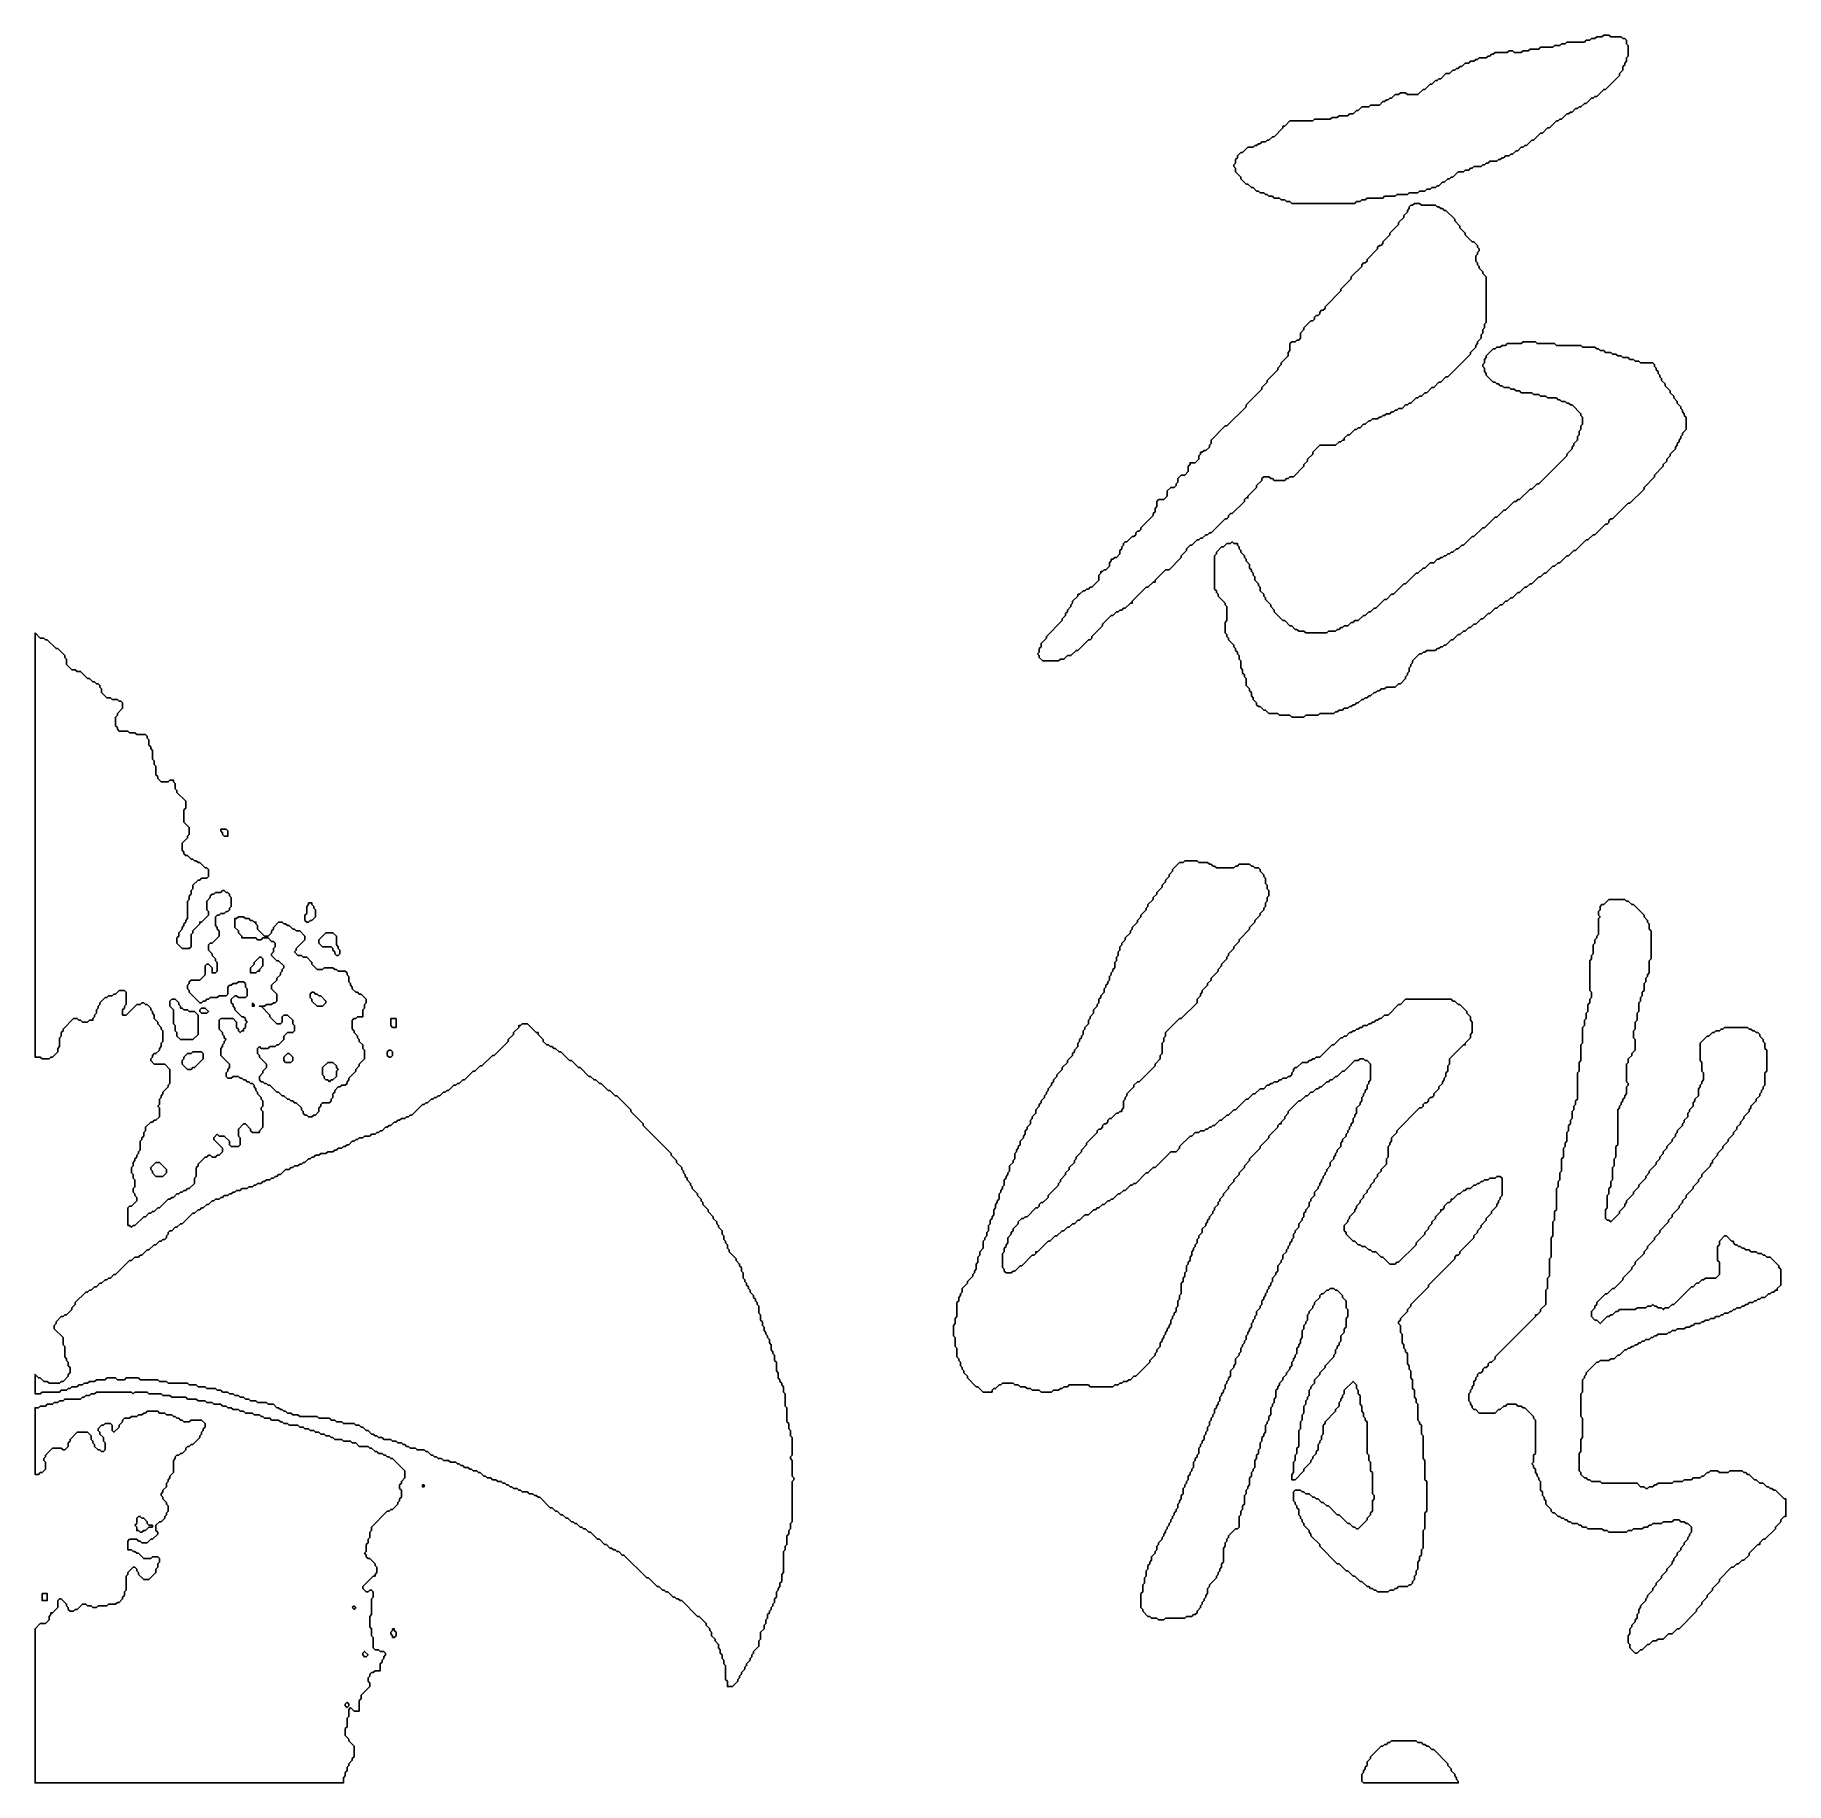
# Model space of a CAD drawing. Header units: millimetres. Extents: x 0 to 500, y 0 to 499.
import ezdxf

# ---------------------------------------------------------------- set-up
doc = ezdxf.new("R2010")
doc.units = ezdxf.units.MM

msp = doc.modelspace()

# ---------------------------------------------------------------- linework, layer by layer
for points in [[(447.5, 499), (447, 498.5), (445.5, 498.5), (445, 498), (444, 498), (443.5, 497.5), (442.5, 497.5), (442, 497), (437, 497), (436.5, 496.5), (435.5, 496.5), (435, 496), (433.5, 496), (433, 495.5), (429.5, 495.5), (429, 495), (426.5, 495), (426, 494.5), (424.5, 494.5), (424, 494), (422, 494), (421.5, 494.5), (420.5, 494.5), (420, 494), (416.5, 494), (416, 493.5), (415.5, 493.5), (415, 493), (414.5, 493), (414, 492.5), (412, 492.5), (411.5, 492), (411, 492), (410.5, 491.5), (409.5, 491.5), (409, 491), (408, 491), (407, 490), (406.5, 490), (406, 489.5), (405.5, 489.5), (405, 489), (404.5, 489), (403.5, 488), (402.5, 488), (401, 486.5), (400.5, 486.5), (400, 486), (399.5, 486), (398.5, 485), (398, 485), (396.5, 483.5), (396, 483.5), (394.5, 482), (391.5, 482), (391, 482.5), (389.5, 482.5), (389, 482), (388, 482), (387, 481), (386.5, 481), (386, 480.5), (385.5, 480.5), (385, 480), (384.5, 480), (383.5, 479), (381, 479), (380.5, 478.5), (378.5, 478.5), (377.5, 477.5), (377, 477.5), (376, 476.5), (375, 476.5), (374.5, 476), (372, 476), (371.5, 475.5), (370, 475.5), (369.5, 475), (365, 475), (364.5, 474.5), (358, 474.5), (356.5, 473), (356, 473), (356, 472.5), (353.5, 470), (353, 470), (352, 469), (351.5, 469), (351, 468.5), (350, 468.5), (349.5, 468), (349, 468), (348.5, 467.5), (348, 467.5), (347.5, 467), (346, 467), (344.5, 465.5), (344, 465.5), (343, 464.5), (343, 464), (342.5, 463.5), (342.5, 462.5), (342, 462), (342, 461.5), (342.5, 461), (342.5, 460), (344, 458.5), (344, 458), (345.5, 456.5), (346, 456.5), (347, 455.5), (347.5, 455.5), (348.5, 454.5), (349, 454.5), (349.5, 454), (350.5, 454), (351, 453.5), (351.5, 453.5), (352, 453), (353, 453), (353.5, 452.5), (355, 452.5), (355.5, 452), (356.5, 452), (357, 451.5), (358, 451.5), (358.5, 451), (376.5, 451), (377, 451.5), (378, 451.5), (378.5, 452), (379.5, 452), (380, 452.5), (384.5, 452.5), (385, 453), (388, 453), (388.5, 453.5), (391.5, 453.5), (392, 454), (394.5, 454), (395, 454.5), (396.5, 454.5), (397, 455), (398, 455), (398.5, 455.5), (399.5, 455.5), (400, 456), (400.5, 456), (401.5, 457), (402, 457), (403, 458), (403.5, 458), (404, 458.5), (404.5, 458.5), (406, 460), (407.5, 460), (408, 460.5), (409, 460.5), (409.5, 461), (410, 461), (410.5, 461.5), (412.5, 461.5), (413, 462), (413.5, 462), (414, 462.5), (414.5, 462.5), (415, 463), (417, 463), (417.5, 463.5), (418, 463.5), (418.5, 464), (419, 464), (419.5, 464.5), (420.5, 464.5), (421, 465), (421.5, 465), (422.5, 466), (423, 466), (424, 467), (424.5, 467), (425, 467.5), (425.5, 467.5), (427, 469), (427.5, 469), (429.5, 471), (430, 471), (431.5, 472.5), (432, 472.5), (434, 474.5), (434.5, 474.5), (435, 475), (435.5, 475), (437, 476.5), (437.5, 476.5), (438, 477), (438.5, 477), (439.5, 478), (440, 478), (440.5, 478.5), (441, 478.5), (442, 479.5), (442.5, 479.5), (444, 481), (444.5, 481), (445, 481.5), (445.5, 481.5), (447.5, 483.5), (448, 483.5), (452, 487.5), (452, 488), (453, 489), (453, 490), (453.5, 490.5), (453.5, 491), (454, 491.5), (454, 492.5), (454.5, 493), (454.5, 496), (454, 496.5), (454, 497.5), (453.5, 498), (453, 498), (452.5, 498.5), (449.5, 498.5), (449, 499)], [(393.5, 451), (393, 450.5), (392.5, 450.5), (392, 450), (392, 449.5), (391.5, 449), (391.5, 448.5), (390.5, 447.5), (390.5, 447), (389, 445.5), (389, 445), (386.5, 442.5), (386.5, 442), (384.5, 440), (384.5, 439.5), (384, 439), (383.5, 439), (383, 438.5), (383, 438), (380, 435), (380, 434.5), (379.5, 434), (379, 434), (378.5, 433.5), (378.5, 433), (375.5, 430), (375.5, 429.5), (372.5, 426.5), (372.5, 426), (368, 421.5), (368, 421), (367.5, 420.5), (367, 420.5), (366.5, 420), (366.5, 419.5), (366, 419), (365.5, 419), (365, 418.5), (365, 418), (364.5, 417.5), (364, 417.5), (362, 415.5), (362, 415), (361, 414), (361, 412.5), (360.5, 412), (360, 412), (359.5, 411.5), (358.5, 411.5), (358, 411), (358, 409), (357.5, 408.5), (357.5, 407.5), (355.5, 405.5), (355.5, 405), (354.5, 404), (354.5, 403.5), (351.5, 400.5), (351.5, 400), (350, 398.5), (350, 398), (345.5, 393.5), (345.5, 393), (340, 387.5), (339.5, 387.5), (335.5, 383.5), (335.5, 382.5), (335, 382), (335, 381.5), (334, 380.5), (333.5, 380.5), (333, 380), (332.5, 380), (332.5, 379.5), (332, 379), (332, 378), (331, 377), (329.5, 377), (329.5, 376.5), (329, 376), (329, 374.5), (328, 373.5), (327, 373.5), (326, 372.5), (326, 371.5), (325.5, 371), (325.5, 370.5), (325, 370), (324, 370), (323, 369), (323, 367.5), (322, 366.5), (320.5, 366.5), (320, 366), (320, 364.5), (319.5, 364), (319.5, 363), (319, 362.5), (319, 362), (315.5, 358.5), (315.5, 358), (315, 357.5), (314.5, 357.5), (314, 357), (314, 356.5), (313.5, 356), (313, 356), (311.5, 354.5), (311, 354.5), (310.5, 354), (310.5, 353.5), (310, 353), (310, 352.5), (309.5, 352), (309.5, 351), (308.5, 350), (308, 350), (307.5, 349.5), (307, 349.5), (307, 349), (306.5, 348.5), (306.5, 347.5), (305.5, 346.5), (305, 346.5), (304.5, 346), (304, 346), (304, 345.5), (303.5, 345), (303.5, 343.5), (301.5, 341.5), (301, 341.5), (300.5, 341), (300, 341), (299.5, 340.5), (299, 340.5), (298, 339.5), (297.5, 339.5), (297.5, 339), (296, 337.5), (296, 337), (295.5, 336.5), (295.5, 336), (294.5, 335), (294.5, 334.5), (294, 334), (294, 333.5), (293, 332.5), (293, 332), (288.5, 327.5), (288.5, 327), (287, 325.5), (287, 324.5), (286.5, 324), (286.5, 323), (286, 322.5), (286.5, 322), (286.5, 321.5), (287.5, 320.5), (292, 320.5), (292.5, 321), (293.5, 321), (294.5, 322), (295.5, 322), (297, 323.5), (297.5, 323.5), (300.5, 326.5), (301, 326.5), (301.5, 327), (301.5, 327.5), (304.5, 330.5), (304.5, 331), (307, 333.5), (307.5, 333.5), (308.5, 334.5), (309, 334.5), (309.5, 335), (310, 335), (310.5, 335.5), (311, 335.5), (312.5, 337), (313, 337), (313, 337.5), (317, 341.5), (317.5, 341.5), (319, 343), (319.5, 343), (319.5, 343.5), (322.5, 346.5), (323.5, 346.5), (327, 350), (327, 350.5), (328.5, 352), (328.5, 352.5), (329.5, 353.5), (330, 353.5), (331.5, 355), (332, 355), (332.5, 355.5), (333, 355.5), (334, 356.5), (334.5, 356.5), (335, 357), (335.5, 357), (339.5, 361), (340, 361), (340.5, 361.5), (340.5, 362), (341, 362.5), (341.5, 362.5), (345, 366), (345, 366.5), (345.5, 367), (346, 367), (346, 367.5), (348.5, 370), (348.5, 370.5), (350, 372), (350, 372.5), (350.5, 373), (352, 373), (352.5, 372.5), (353, 372.5), (353.5, 372), (356.5, 372), (357, 372.5), (357.5, 372.5), (358, 373), (359, 373), (362, 376), (362, 376.5), (363, 377.5), (363, 378), (364.5, 379.5), (364.5, 380), (366.5, 382), (371, 382), (372, 383), (372.5, 383), (373, 383.5), (373.5, 383.5), (373.5, 384), (374.5, 385), (375, 385), (376.5, 386.5), (377, 386.5), (377.5, 387), (378, 387), (379, 388), (379.5, 388), (380.5, 389), (381, 389), (381.5, 389.5), (383, 389.5), (383.5, 390), (384, 390), (384.5, 390.5), (385, 390.5), (385.5, 391), (386.5, 391), (387, 391.5), (387.5, 391.5), (388, 392), (388.5, 392), (389, 392.5), (390, 392.5), (391, 393.5), (391.5, 393.5), (392, 394), (392.5, 394), (394, 395.5), (394.5, 395.5), (395, 396), (395.5, 396), (396.5, 397), (397, 397), (398.5, 398.5), (399, 398.5), (400.5, 400), (401, 400), (402.5, 401.5), (403, 401.5), (409.5, 408), (409.5, 408.5), (411, 410), (411, 410.5), (411.5, 411), (411.5, 411.5), (412.5, 412.5), (412.5, 413.5), (413, 414), (413, 415), (413.5, 415.5), (413.5, 416.5), (414, 417), (414, 430), (413, 431), (413, 431.5), (412, 432.5), (412, 433), (411.5, 433.5), (411.5, 434), (411, 434.5), (411, 436), (411.5, 436.5), (411.5, 437), (412, 437.5), (412, 438), (411.5, 438.5), (411.5, 439), (410.5, 440), (410, 440), (408, 442), (408, 442.5), (406.5, 444), (406.5, 444.5), (405, 446), (405, 446.5), (402.5, 449), (402, 449), (401.5, 449.5), (401, 449.5), (400.5, 450), (400, 450), (399.5, 450.5), (395.5, 450.5), (395, 451)], [(424.5, 411.5), (424, 411), (420, 411), (419.5, 410.5), (418.5, 410.5), (418, 410), (417, 410), (416.5, 409.5), (416, 409.5), (414, 407.5), (414, 407), (413.5, 406.5), (413.5, 405.5), (413, 405), (413, 404.5), (413.5, 404), (413.5, 403), (414, 402.5), (414, 402), (416, 400), (416.5, 400), (417, 399.5), (417.5, 399.5), (418, 399), (418.5, 399), (419, 398.5), (420.5, 398.5), (421, 398), (422, 398), (422.5, 397.5), (423.5, 397.5), (424, 397), (427, 397), (427.5, 396.5), (429, 396.5), (429.5, 396), (431, 396), (431.5, 395.5), (434, 395.5), (434.5, 395), (435, 395), (435.5, 394.5), (436.5, 394.5), (437, 394), (437.5, 394), (438, 393.5), (438.5, 393.5), (441, 391), (441, 390.5), (441.5, 390), (441.5, 388), (441, 387.5), (441, 386.5), (440.5, 386), (440.5, 385), (440, 384.5), (440, 383.5), (439, 382.5), (439, 382), (438.5, 381.5), (438.5, 381), (437, 379.5), (437, 379), (429, 371), (428.5, 371), (427, 369.5), (426.5, 369.5), (423.5, 366.5), (423, 366.5), (422.5, 366), (422, 366), (419.5, 363.5), (419, 363.5), (417, 361.5), (416.5, 361.5), (413.5, 358.5), (413, 358.5), (410.5, 356), (410, 356), (407.5, 353.5), (407, 353.5), (406, 352.5), (405.5, 352.5), (404.5, 351.5), (404, 351.5), (403.5, 351), (403, 351), (402.5, 350.5), (402, 350.5), (401.5, 350), (401, 350), (400.5, 349.5), (400, 349.5), (399, 348.5), (398, 348.5), (396.5, 347), (396, 347), (394.5, 345.5), (394, 345.5), (391, 342.5), (390.5, 342.5), (387.5, 339.5), (387, 339.5), (385.5, 338), (385, 338), (382.5, 335.5), (382, 335.5), (381, 334.5), (380.5, 334.5), (379.5, 333.5), (379, 333.5), (377.5, 332), (376.5, 332), (376, 331.5), (375.5, 331.5), (374.5, 330.5), (373.5, 330.5), (373, 330), (372.5, 330), (372, 329.5), (371.5, 329.5), (371, 329), (369, 329), (368.5, 328.5), (362.5, 328.5), (362, 329), (360.5, 329), (360, 329.5), (359.5, 329.5), (358.5, 330.5), (358, 330.5), (356.5, 332), (356, 332), (353.5, 334.5), (353.5, 335), (352.5, 336), (352.5, 336.5), (351, 338), (351, 338.5), (350.5, 339), (350.5, 339.5), (349.5, 340.5), (349.5, 341.5), (349, 342), (349, 342.5), (348, 343.5), (348, 344.5), (347.5, 345), (347.5, 345.5), (347, 346), (347, 346.5), (346.5, 347), (346.5, 348), (345.5, 349), (345.5, 349.5), (345, 350), (345, 350.5), (344, 351.5), (344, 352), (343.5, 352.5), (343.5, 353), (343, 353.5), (343, 354), (342, 354), (341.5, 354.5), (341, 354), (340, 354), (339, 353), (338.5, 353), (337, 351.5), (337, 351), (336.5, 350.5), (336.5, 341), (337, 340.5), (337, 340), (337.5, 339.5), (337.5, 339), (339.5, 337), (339.5, 336.5), (340, 336), (340, 332), (339.5, 331.5), (339.5, 328.5), (340, 328), (340, 327.5), (340.5, 327), (340.5, 326.5), (342, 325), (342, 324.5), (342.5, 324), (342.5, 323.5), (343, 323), (343, 322.5), (343.5, 322), (343.5, 321), (344, 320.5), (344, 318.5), (344.5, 318), (344.5, 317), (345, 316.5), (345, 316), (345.5, 315.5), (345.5, 313.5), (346.5, 312.5), (346.5, 312), (347, 311.5), (347, 310.5), (347.5, 310), (347.5, 309.5), (348.5, 308.5), (348.5, 308), (349, 307.5), (349.5, 307.5), (350.5, 306.5), (351, 306.5), (352, 305.5), (354.5, 305.5), (355, 305), (358, 305), (358.5, 304.5), (362, 304.5), (362.5, 305), (366, 305), (366.5, 305.5), (370.5, 305.5), (371, 306), (371.5, 306), (372, 306.5), (373, 306.5), (373.5, 307), (374.5, 307), (375, 307.5), (375.5, 307.5), (376, 308), (376.5, 308), (377, 308.5), (377.5, 308.5), (378.5, 309.5), (379, 309.5), (379.5, 310), (380, 310), (380.5, 310.5), (381, 310.5), (382, 311.5), (382.5, 311.5), (383, 312), (383.5, 312), (384, 312.5), (385, 312.5), (385.5, 313), (388, 313), (389, 314), (389.5, 314), (391, 315.5), (391, 316), (391.5, 316.5), (391.5, 317), (392, 317.5), (392, 318.5), (392.5, 319), (392.5, 319.5), (393, 320), (393, 320.5), (395, 322.5), (395.5, 322.5), (396, 323), (396.5, 323), (397, 323.5), (399.5, 323.5), (400, 324), (400.5, 324), (401, 324.5), (401.5, 324.5), (402, 325), (402.5, 325), (404, 326.5), (404.5, 326.5), (406, 328), (406.5, 328), (407.5, 329), (408, 329), (409, 330), (409.5, 330), (410.5, 331), (411, 331), (412.5, 332.5), (413, 332.5), (414.5, 334), (415, 334), (416.5, 335.5), (417, 335.5), (418, 336.5), (418.5, 336.5), (419.5, 337.5), (420, 337.5), (421, 338.5), (421.5, 338.5), (423, 340), (423.5, 340), (425, 341.5), (425.5, 341.5), (426.5, 342.5), (427, 342.5), (429, 344.5), (429.5, 344.5), (430.5, 345.5), (431, 345.5), (433, 347.5), (433.5, 347.5), (434.5, 348.5), (435, 348.5), (437, 350.5), (437.5, 350.5), (439, 352), (439.5, 352), (442.5, 355), (443, 355), (444.5, 356.5), (445, 356.5), (448, 359.5), (448.5, 359.5), (449, 360), (449, 360.5), (449.5, 361), (450, 361), (454.5, 365.5), (455, 365.5), (459, 369.5), (459, 370), (462, 373), (462, 373.5), (464.5, 376), (464.5, 376.5), (465.5, 377.5), (465.5, 378), (466.5, 379), (466.5, 379.5), (468, 381), (468, 381.5), (468.5, 382), (468.5, 382.5), (469, 383), (469, 383.5), (469.5, 384), (469.5, 384.5), (470, 385), (470, 385.5), (471, 386.5), (471, 390), (470.5, 390.5), (470.5, 391), (470, 391.5), (470, 392), (469.5, 392.5), (469.5, 393), (468.5, 394), (468.5, 394.5), (467.5, 395.5), (467.5, 396), (466.5, 397), (466.5, 397.5), (465, 399), (465, 399.5), (464, 400.5), (464, 401), (463.5, 401.5), (463.5, 402), (463, 402.5), (463, 403), (462.5, 403.5), (462.5, 404), (462, 404.5), (462, 405), (461.5, 405.5), (458, 405.5), (457.5, 406), (456.5, 406), (456, 406.5), (455, 406.5), (454.5, 407), (453, 407), (452.5, 407.5), (451.5, 407.5), (451, 408), (450, 408), (449.5, 408.5), (448, 408.5), (447.5, 409), (446.5, 409), (446, 409.5), (445.5, 409.5), (445, 410), (441.5, 410), (441, 410.5), (434, 410.5), (433.5, 411), (428.5, 411), (428, 411.5)], [(0, 328.5), (0, 207.5), (1.5, 207.5), (2, 207), (4, 207), (4.5, 207.5), (5, 207.5), (6.5, 209), (6.5, 210), (7, 210.5), (7, 213), (7.5, 213.5), (7.5, 214.5), (8, 215), (8, 215.5), (11, 218.5), (12, 218.5), (12.5, 218), (13, 218), (13.5, 217.5), (15, 217.5), (15.5, 218), (16.5, 218), (16.5, 218.5), (17, 219), (17, 219.5), (17.5, 220), (17.5, 221), (18, 221.5), (18, 222), (18.5, 222.5), (18.5, 223), (20, 224.5), (20.5, 224.5), (21, 225), (22, 225), (22.5, 225.5), (23, 225.5), (24, 226.5), (25.5, 226.5), (26, 226), (26, 222.5), (25.5, 222), (25.5, 221.5), (25, 221), (25, 219.5), (26, 219.5), (29, 222.5), (30, 222.5), (30.5, 223), (31, 223), (31.5, 222.5), (32, 222.5), (33, 221.5), (33, 221), (33.5, 220.5), (33.5, 220), (34, 219.5), (34, 218.5), (35, 217.5), (35, 217), (36, 216), (36, 215.5), (36.5, 215), (36.5, 212), (36, 211.5), (36, 210.5), (35.5, 210), (35.5, 209.5), (34.5, 208.5), (34, 208.5), (33.5, 208), (33.5, 207.5), (33, 207), (33, 206.5), (34, 205.5), (37, 205.5), (38.5, 204), (38.5, 200), (38, 199.5), (38, 199), (36.5, 197.5), (36.5, 197), (36, 196.5), (36, 196), (35.5, 195.5), (35.5, 194), (35, 193.5), (35.5, 193), (35.5, 190.5), (34.5, 189.5), (34, 189.5), (33.5, 189), (33, 189), (31.5, 187.5), (31.5, 186.5), (31, 186), (31, 185), (30.5, 184.5), (30.5, 184), (30, 183.5), (30, 181), (29.5, 180.5), (29.5, 180), (29, 179.5), (29, 179), (28.5, 178.5), (28.5, 178), (28, 177.5), (28, 176.5), (27.5, 176), (27.5, 174.5), (28, 174), (28, 173), (28.5, 172.5), (28.5, 170.5), (28, 170), (28, 169), (28.5, 168.5), (28.5, 168), (29, 167.5), (29, 166.5), (27.5, 165), (27, 165), (26.5, 164.5), (26.5, 159.5), (27, 159.5), (27.5, 159), (28, 159.5), (28.5, 159.5), (31, 162), (31.5, 162), (32.5, 163), (33, 163), (33.5, 163.5), (34, 163.5), (35, 164.5), (35.5, 164.5), (38, 167), (38.5, 167), (39, 167.5), (39.5, 167.5), (40.5, 168.5), (41, 168.5), (41.5, 169), (42, 169), (42.5, 169.5), (43, 169.5), (43.5, 170), (44, 170), (45.5, 171.5), (45.5, 173), (46, 173.5), (46, 176), (46.5, 176.5), (46.5, 177), (48.5, 179), (49, 179), (49.5, 179.5), (50, 179.5), (50.5, 179), (51.5, 179), (52, 179.5), (52.5, 179.5), (53.5, 180.5), (53.5, 181.5), (51, 184), (51, 184.5), (52, 185.5), (52.5, 185), (54, 185), (55.5, 183.5), (55.5, 182.5), (56, 182), (58, 182), (58.5, 182.5), (58.5, 184.5), (58, 185), (58, 187), (59.5, 188.5), (60, 188.5), (61.5, 187), (61.5, 186.5), (62, 186), (64, 186), (64, 186.5), (65, 187.5), (65, 192), (64.5, 192.5), (64.5, 193), (65, 193.5), (65, 195), (64.5, 195.5), (64.5, 196), (63.5, 197), (63.5, 197.5), (63, 198), (63, 198.5), (62.5, 199), (62.5, 199.5), (62, 200), (61.5, 200), (61, 200.5), (60.5, 200.5), (60, 201), (59.5, 201), (59, 201.5), (58.5, 201.5), (58, 202), (56.5, 202), (56, 201.5), (55, 201.5), (54.5, 202), (54.5, 203), (55, 203.5), (55, 204), (55.5, 204.5), (55.5, 205.5), (53, 208), (53, 210), (53.5, 210.5), (53.5, 211), (54, 211.5), (54, 212), (54.5, 212.5), (54, 213), (54, 213.5), (53.5, 214), (53.5, 214.5), (52.5, 215.5), (52.5, 218), (53, 218.5), (56.5, 218.5), (57.5, 217.5), (57.5, 216), (58, 215.5), (58, 215), (58.5, 214.5), (59, 215), (59.5, 215), (59.5, 215.5), (60, 216), (60, 217), (60.5, 217.5), (60, 218), (60, 218.5), (59.5, 219), (59, 219), (57, 221), (57, 221.5), (56.5, 222), (56.5, 222.5), (56, 223), (56, 224), (57, 225), (57.5, 225), (58, 224.5), (60, 224.5), (60.5, 225), (60.5, 227), (60, 227.5), (60, 228.5), (59.5, 229), (58, 229), (57.5, 228.5), (56.5, 228.5), (56, 228), (55.5, 228), (55, 227.5), (55, 225.5), (54.5, 225), (52.5, 225), (52, 224.5), (50, 224.5), (49.5, 224), (49, 224), (48.5, 223.5), (48, 223.5), (47.5, 223), (47, 223), (44, 226), (44, 226.5), (43.5, 227), (43.5, 228), (44, 228.5), (44, 229), (44.5, 229.5), (47, 229.5), (48.5, 231), (48.5, 233.5), (49, 234), (49.5, 234), (50.5, 233), (50.5, 231.5), (51.5, 231.5), (52, 232), (52, 234.5), (51.5, 235), (51.5, 235.5), (50.5, 236.5), (50.5, 237), (49.5, 238), (49.5, 239.5), (50, 240), (50.5, 240), (52.5, 242), (52.5, 243.5), (52, 244), (52, 244.5), (51.5, 245), (51.5, 247.5), (52, 248), (52.5, 248), (53, 248.5), (54, 248.5), (54.5, 249), (55, 249), (55.5, 249.5), (55.5, 250), (56, 250.5), (56, 253), (55.5, 253.5), (55.5, 254), (55, 254.5), (54.5, 254.5), (54, 255), (53.5, 255), (53, 254.5), (51.5, 254.5), (51, 254), (50.5, 254), (50, 253.5), (50, 253), (49, 252), (49, 249.5), (49.5, 249), (49.5, 248), (47.5, 246), (47, 246), (47, 245.5), (45, 243.5), (45, 243), (44.5, 242.5), (44.5, 239), (44, 238.5), (42, 238.5), (40.5, 240), (40.5, 241.5), (41, 242), (41, 243), (42, 244), (42, 244.5), (42.5, 245), (42.5, 245.5), (43, 246), (43, 246.5), (43.5, 247), (43.5, 252), (44, 252.5), (44, 253.5), (44.5, 254), (44.5, 255), (45, 255.5), (45, 256.5), (46.5, 258), (47, 258), (47.5, 258.5), (49, 258.5), (49.5, 259), (49.5, 261), (49, 261.5), (48.5, 261.5), (47, 263), (46.5, 263), (46, 263.5), (45.5, 263.5), (45, 264), (44.5, 264), (43.5, 265), (43, 265), (42.5, 265.5), (42.5, 266), (42, 266.5), (42, 268.5), (43.5, 270), (43.5, 270.5), (44, 271), (44, 273), (42.5, 274.5), (42.5, 278), (43, 278.5), (43, 280.5), (40.5, 283), (40.5, 283.5), (40, 284), (40, 285.5), (39.5, 286), (39.5, 286.5), (38.5, 286.5), (38, 286), (36, 286), (35, 287), (35, 287.5), (34.5, 288), (34.5, 290.5), (34, 291), (34, 292), (33.5, 292.5), (33.5, 295), (33, 295.5), (33, 296), (32.5, 296.5), (32.5, 298), (32, 298.5), (32, 299), (31.5, 299.5), (29, 299.5), (28.5, 300), (27, 300), (26.5, 300.5), (24, 300.5), (23.5, 301), (23.5, 301.5), (23, 302), (23, 304.5), (23.5, 305), (23.5, 305.5), (25, 307), (25, 308.5), (24.5, 309), (24, 309), (23.5, 309.5), (22, 309.5), (21.5, 310), (20.5, 310), (19, 311.5), (19, 312.5), (18.5, 313), (18.5, 313.5), (18, 314), (17.5, 314), (17, 314.5), (16.5, 314.5), (15.5, 315.5), (15, 315.5), (13, 317.5), (12, 317.5), (11.5, 318), (10.5, 318), (9, 319.5), (9, 321), (8.5, 321.5), (8.5, 322), (6.5, 324), (6, 324), (3.5, 326.5), (3, 326.5), (2.5, 327), (1.5, 327)], [(53, 272.5), (53, 272), (53.5, 271.5), (53.5, 271), (54, 270.5), (55, 270.5), (55, 272), (54.5, 272.5)], [(328, 263.5), (327.5, 263), (326.5, 263), (324.5, 261), (324.5, 260.5), (323.5, 259.5), (323.5, 259), (322.5, 258), (322.5, 257.5), (321.5, 256.5), (321.5, 256), (320, 254.5), (320, 254), (319, 253), (319, 252.5), (317.5, 251), (317.5, 250.5), (317, 250), (317, 249.5), (315.5, 248), (315.5, 247.5), (314.5, 246.5), (314.5, 246), (313, 244.5), (313, 244), (312.5, 243.5), (312.5, 243), (311, 241.5), (311, 241), (310, 240), (310, 239.5), (309.5, 239), (309.5, 238), (309, 237.5), (309, 236.5), (308.5, 236), (308.5, 235), (308, 234.5), (308, 233), (307.5, 232.5), (307.5, 232), (307, 231.5), (307, 231), (306.5, 230.5), (306.5, 229.5), (306, 229), (306, 228.5), (305.5, 228), (305.5, 227.5), (305, 227), (305, 226), (304, 225), (304, 224.5), (303.5, 224), (303.5, 223), (303, 222.5), (303, 222), (302, 221), (302, 220), (301, 219), (301, 218.5), (300.5, 218), (300.5, 217), (299.5, 216), (299.5, 215.5), (299, 215), (299, 214), (298.5, 213.5), (298.5, 213), (298, 212.5), (298, 212), (297.5, 211.5), (297.5, 210.5), (296.5, 209.5), (296.5, 209), (296, 208.5), (296, 208), (294.5, 206.5), (294.5, 206), (293, 204.5), (293, 204), (291.5, 202.5), (291.5, 202), (290.5, 201), (290.5, 200.5), (290, 200), (290, 199.5), (289, 198.5), (289, 198), (288.5, 197.5), (288.5, 197), (288, 196.5), (288, 196), (287, 195), (287, 194.5), (286.5, 194), (286.5, 193.5), (285.5, 192.5), (285.5, 191.5), (284.5, 190.5), (284.5, 190), (284, 189.5), (284, 188.5), (283, 187.5), (283, 187), (282.5, 186.5), (282.5, 185.5), (282, 185), (282, 184.5), (281, 183.5), (281, 182.5), (280.5, 182), (280.5, 181.5), (280, 181), (280, 180.5), (279.5, 180), (279.5, 178.5), (279, 178), (279, 177.5), (278, 176.5), (278, 175), (277.5, 174.5), (277.5, 174), (277, 173.5), (277, 173), (276.5, 172.5), (276.5, 171), (276, 170.5), (276, 170), (275.5, 169.5), (275.5, 169), (275, 168.5), (275, 167), (274.5, 166.5), (274.5, 166), (274, 165.5), (274, 164.5), (273.5, 164), (273.5, 162.5), (273, 162), (273, 161.5), (272.5, 161), (272.5, 160), (272, 159.5), (272, 158), (271.5, 157.5), (271.5, 156.5), (271, 156), (271, 155.5), (270.5, 155), (270.5, 153), (269.5, 152), (269.5, 151), (269, 150.5), (269, 149), (268.5, 148.5), (268.5, 147), (268, 146.5), (268, 146), (267.5, 145.5), (267.5, 145), (266, 143.5), (266, 143), (264.5, 141.5), (264.5, 140.5), (264, 140), (264, 139.5), (263.5, 139), (263.5, 138), (263, 137.5), (263, 133.5), (262.5, 133), (262.5, 131.5), (262, 131), (262, 128), (262.5, 127.5), (262.5, 125), (263, 124.5), (263, 122), (263.5, 121.5), (263.5, 121), (264, 120.5), (264, 119.5), (264.5, 119), (264.5, 118.5), (265, 118), (265, 117.5), (266, 116.5), (266, 116), (268.5, 113.5), (269, 113.5), (270.5, 112), (273, 112), (273, 112.5), (273.5, 113), (274, 113), (275, 114), (275.5, 114), (276, 114.5), (279, 114.5), (279.5, 114), (280.5, 114), (281, 113.5), (282.5, 113.5), (283, 113), (284, 113), (284.5, 112.5), (286.5, 112.5), (287, 112), (290, 112), (290.5, 112.5), (292, 112.5), (292.5, 113), (293, 113), (293.5, 113.5), (294.5, 113.5), (295, 114), (300.5, 114), (301, 113.5), (307.5, 113.5), (308, 114), (309, 114), (309.5, 114.5), (310, 114.5), (310.5, 115), (311.5, 115), (312, 115.5), (312.5, 115.5), (313.5, 116.5), (314, 116.5), (318, 120.5), (318, 121), (319.5, 122.5), (319.5, 123), (320, 123.5), (320, 124), (321, 125), (321, 126), (321.5, 126.5), (321.5, 127), (322, 127.5), (322, 128), (322.5, 128.5), (322.5, 129), (323, 129.5), (323, 130), (323.5, 130.5), (323.5, 131), (324, 131.5), (324, 132.5), (324.5, 133), (324.5, 133.5), (325, 134), (325, 134.5), (325.5, 135), (325.5, 136), (326, 136.5), (326, 138), (326.5, 138.5), (326.5, 139.5), (327, 140), (327, 143), (327.5, 143.5), (327.5, 144.5), (328, 145), (328, 146), (328.5, 146.5), (328.5, 148), (329, 148.5), (329, 149), (329.5, 149.5), (329.5, 150.5), (330, 151), (330, 152), (330.5, 152.5), (330.5, 153), (331, 153.5), (331, 154), (331.5, 154.5), (331.5, 155.5), (332, 156), (332, 156.5), (333, 157.5), (333, 158.5), (334, 159.5), (334, 160), (334.5, 160.5), (334.5, 161), (335, 161.5), (335, 162), (336, 163), (336, 163.5), (336.5, 164), (336.5, 164.5), (337.5, 165.5), (337.5, 166), (338, 166.5), (338, 167), (339, 168), (339, 168.5), (340.5, 170), (340.5, 170.5), (342, 172), (342, 172.5), (343.5, 174), (343.5, 174.5), (345, 176), (345, 176.5), (346.5, 178), (346.5, 178.5), (349.5, 181.5), (349.5, 182), (352, 184.5), (352, 185), (354.5, 187.5), (354.5, 188), (355, 188.5), (355.5, 188.5), (355.5, 189), (356.5, 190), (356.5, 190.5), (357.5, 191.5), (357.5, 192), (360.5, 195), (361, 195), (362.5, 196.5), (363, 196.5), (364, 197.5), (364.5, 197.5), (365.5, 198.5), (366, 198.5), (366.5, 199), (367, 199), (368.5, 200.5), (369, 200.5), (369.5, 201), (370, 201), (371, 202), (371.5, 202), (373, 203.5), (373.5, 203.5), (376.5, 206.5), (377.5, 206.5), (378, 207), (379, 207), (379.5, 206.5), (380, 206.5), (381, 205.5), (381, 201), (380.5, 200.5), (380.5, 200), (380, 199.5), (380, 198.5), (379.5, 198), (379.5, 197.5), (379, 197), (379, 196.5), (378.5, 196), (378.5, 195), (378, 194.5), (378, 194), (377, 193), (377, 191.5), (376.5, 191), (376.5, 190.5), (376, 190), (376, 189), (375.5, 188.5), (375.5, 188), (375, 187.5), (375, 187), (374.5, 186.5), (374.5, 186), (374, 185.5), (374, 185), (373, 184), (373, 183.5), (372.5, 183), (372.5, 182), (371.5, 181), (371.5, 180.5), (371, 180), (371, 179.5), (370.5, 179), (370.5, 178.5), (369.5, 177.5), (369.5, 176.5), (368.5, 175.5), (368.5, 175), (368, 174.5), (368, 174), (367.5, 173.5), (367.5, 173), (367, 172.5), (367, 172), (366.5, 171.5), (366.5, 171), (366, 170.5), (366, 170), (365, 169), (365, 168), (364, 167), (364, 166.5), (363.5, 166), (363.5, 165), (362.5, 164), (362.5, 163.5), (362, 163), (362, 162), (361.5, 161.5), (361.5, 161), (360.5, 160), (360.5, 159), (359.5, 158), (359.5, 157.5), (359, 157), (359, 156), (358.5, 155.5), (358.5, 155), (358, 154.5), (358, 154), (357.5, 153.5), (357.5, 153), (357, 152.5), (357, 152), (356, 151), (356, 150), (355.5, 149.5), (355.5, 149), (354.5, 148), (354.5, 146.5), (354, 146), (354, 145.5), (353, 144.5), (353, 143.5), (352.5, 143), (352.5, 142.5), (352, 142), (352, 141.5), (351.5, 141), (351.5, 140.5), (351, 140), (351, 139.5), (350.5, 139), (350.5, 138.5), (350, 138), (350, 137), (349.5, 136.5), (349.5, 136), (348.5, 135), (348.5, 134), (348, 133.5), (348, 133), (347.5, 132.5), (347.5, 132), (347, 131.5), (347, 130.5), (346.5, 130), (346.5, 129.5), (346, 129), (346, 128.5), (345.5, 128), (345.5, 127), (345, 126.5), (345, 126), (344.5, 125.5), (344.5, 125), (344, 124.5), (344, 123.5), (343.5, 123), (343.5, 122.5), (342.5, 121.5), (342.5, 120), (342, 119.5), (342, 119), (341, 118), (341, 116.5), (340.5, 116), (340.5, 115.5), (340, 115), (340, 114.5), (339.5, 114), (339.5, 113), (339, 112.5), (339, 112), (338.5, 111.5), (338.5, 111), (338, 110.5), (338, 109.5), (337.5, 109), (337.5, 108.5), (337, 108), (337, 107.5), (336.5, 107), (336.5, 106), (336, 105.5), (336, 105), (335.5, 104.5), (335.5, 104), (335, 103.5), (335, 102.5), (334.5, 102), (334.5, 101), (334, 100.5), (334, 100), (333.5, 99.5), (333.5, 98.5), (333, 98), (333, 97.5), (332.5, 97), (332.5, 96.5), (332, 96), (332, 94.5), (331.5, 94), (331.5, 93.5), (331, 93), (331, 92.5), (330.5, 92), (330.5, 90.5), (330, 90), (330, 89.5), (329.5, 89), (329.5, 88.5), (329, 88), (329, 87), (328.5, 86.5), (328.5, 86), (328, 85.5), (328, 85), (327.5, 84.5), (327.5, 83), (327, 82.5), (327, 81.5), (326.5, 81), (326.5, 80.5), (326, 80), (326, 79), (325.5, 78.5), (325.5, 78), (325, 77.5), (325, 77), (324.5, 76.5), (324.5, 76), (324, 75.5), (324, 75), (323.5, 74.5), (323.5, 74), (323, 73.5), (323, 73), (322.5, 72.5), (322.5, 72), (322, 71.5), (322, 71), (321.5, 70.5), (321.5, 70), (320.5, 69), (320.5, 68.5), (320, 68), (320, 67), (319.5, 66.5), (319.5, 66), (318.5, 65), (318.5, 64), (318, 63.5), (318, 63), (317.5, 62.5), (317.5, 61.5), (317, 61), (317, 59.5), (316.5, 59), (316.5, 57.5), (316, 57), (316, 55), (315.5, 54.5), (315.5, 50.5), (316, 50), (316, 49.5), (317.5, 48), (318, 48), (318.5, 47.5), (320, 47.5), (320.5, 47), (322, 47), (322.5, 47.5), (328, 47.5), (328.5, 48), (330, 48), (330.5, 48.5), (331, 48.5), (331.5, 49), (331.5, 49.5), (332.5, 50.5), (332.5, 51), (333, 51.5), (333, 52), (333.5, 52.5), (333.5, 53), (334, 53.5), (334, 54), (334.5, 54.5), (334.5, 56), (335, 56.5), (335, 57), (337, 59), (337, 59.5), (337.5, 60), (337.5, 60.5), (338, 61), (338, 61.5), (338.5, 62), (338.5, 63), (339, 63.5), (339, 67.5), (339.5, 68), (339.5, 69), (340, 69.5), (340, 70), (340.5, 70.5), (340.5, 71), (342.5, 73), (343, 73), (343.5, 73.5), (343.5, 76.5), (344, 77), (344, 78), (344.5, 78.5), (344.5, 79.5), (345, 80), (345, 82.5), (345.5, 83), (345.5, 84), (346, 84.5), (346, 85), (346.5, 85.5), (346.5, 87.5), (347, 88), (347, 89), (347.5, 89.5), (347.5, 90), (348, 90.5), (348, 92.5), (348.5, 93), (348.5, 94), (349, 94.5), (349, 95.5), (349.5, 96), (349.5, 97.5), (350, 98), (350, 99), (350.5, 99.5), (350.5, 100), (351, 100.5), (351, 102.5), (351.5, 103), (351.5, 103.5), (352, 104), (352, 105), (352.5, 105.5), (352.5, 107.5), (353, 108), (353, 108.5), (353.5, 109), (353.5, 110), (354, 110.5), (354, 112.5), (354.5, 113), (354.5, 113.5), (355, 114), (355, 114.5), (356, 115.5), (356, 116), (357, 117), (357, 117.5), (358, 118.5), (358, 119), (358.5, 119.5), (358.5, 120.5), (359, 121), (359, 121.5), (359.5, 122), (359.5, 122.5), (360, 123), (360, 124.5), (360.5, 125), (360.5, 125.5), (361, 126), (361, 127), (361.5, 127.5), (361.5, 129.5), (362, 130), (362, 131), (362.5, 131.5), (362.5, 132), (363, 132.5), (363, 134), (363.5, 134.5), (363.5, 135), (364.5, 136), (364.5, 136.5), (365, 137), (365, 137.5), (366.5, 139), (366.5, 139.5), (367, 140), (367.5, 140), (368.5, 141), (369, 141), (369.5, 141.5), (370.5, 141.5), (371, 141), (371.5, 141), (373, 139.5), (373, 139), (374, 138), (374, 136), (374.5, 135.5), (374.5, 133.5), (374, 133), (374, 130.5), (373.5, 130), (373.5, 129), (372.5, 128), (372.5, 126.5), (372, 126), (372, 125.5), (371.5, 125), (371.5, 124.5), (371, 124), (371, 123), (370.5, 122.5), (370.5, 122), (368, 119.5), (368, 119), (366.5, 117.5), (366.5, 117), (365, 115.5), (365, 114.5), (364, 113.5), (364, 113), (363.5, 112.5), (363.5, 111), (363, 110.5), (363, 110), (362.5, 109.5), (362.5, 108.5), (362, 108), (362, 106), (361.5, 105.5), (361.5, 104), (361, 103.5), (361, 101.5), (360.5, 101), (360.5, 96.5), (360, 96), (360, 94.5), (359.5, 94), (359.5, 92.5), (359, 92), (359, 89), (358.5, 88.5), (358.5, 87), (359.5, 87), (362, 89.5), (362, 90), (364, 92), (364, 92.5), (364.5, 93), (364.5, 93.5), (365.5, 94.5), (365.5, 95), (366, 95.5), (366, 97), (366.5, 97.5), (366.5, 98), (367, 98.5), (367, 99.5), (367.5, 100), (367.5, 102.5), (368, 103), (368, 103.5), (371, 106.5), (371, 107), (372, 108), (372, 109), (372.5, 109.5), (372.5, 110), (373, 110.5), (373, 111), (373.5, 111.5), (373.5, 112.5), (376, 115), (377, 114), (377, 113), (377.5, 112.5), (377.5, 111.5), (378, 111), (378, 108.5), (378.5, 108), (378.5, 106.5), (379, 106), (379, 105), (379.5, 104.5), (379.5, 104), (380, 103.5), (380, 94.5), (380.5, 94), (380.5, 92.5), (381, 92), (381, 89.5), (381.5, 89), (381.5, 83), (382, 82.5), (382, 81.5), (381.5, 81), (381.5, 78), (381, 77.5), (381, 77), (380, 76), (380, 75.5), (377.5, 73), (377, 73), (376.5, 73.5), (376, 73.5), (375, 74.5), (374.5, 74.5), (372, 77), (371.5, 77), (369, 79.5), (368.5, 79.5), (367.5, 80.5), (367, 80.5), (366, 81.5), (365.5, 81.5), (365, 82), (364.5, 82), (363.5, 83), (362.5, 83), (362, 83.5), (361.5, 83.5), (361, 84), (359.5, 84), (359, 83.5), (359, 81), (359.5, 80.5), (359.5, 80), (360, 79.5), (360, 79), (360.5, 78.5), (360.5, 77), (361, 76.5), (361, 76), (361.5, 75.5), (361.5, 75), (362, 74.5), (362, 74), (363.5, 72.5), (363.5, 72), (364, 71.5), (364, 71), (366.5, 68.5), (366.5, 68), (371.5, 63), (372, 63), (374, 61), (374.5, 61), (376, 59.5), (376.5, 59.5), (378, 58), (378.5, 58), (380, 56.5), (380.5, 56.5), (381, 56), (381.5, 56), (382, 55.5), (382.5, 55.5), (383, 55), (386, 55), (386.5, 55.5), (387.5, 55.5), (388, 56), (388.5, 56), (389, 56.5), (391.5, 56.5), (392, 57), (392.5, 57), (393, 57.5), (393, 58), (393.5, 58.5), (393.5, 59.5), (394, 60), (394, 61), (394.5, 61.5), (394.5, 63.5), (395, 64), (395, 65), (395.5, 65.5), (395.5, 67), (396, 67.5), (396, 72.5), (396.5, 73), (396.5, 77.5), (397, 78), (397, 86.5), (396.5, 87), (396.5, 92.5), (396, 93), (396, 99.5), (395.5, 100), (395.5, 102.5), (395, 103), (395, 103.5), (394.5, 104), (394.5, 108.5), (394, 109), (394, 110), (393.5, 110.5), (393.5, 112.5), (393, 113), (393, 115.5), (392.5, 116), (392.5, 118), (392, 118.5), (392, 119.5), (391.5, 120), (391.5, 123), (391, 123.5), (391, 124), (390.5, 124.5), (390.5, 125.5), (390, 126), (390, 128.5), (389.5, 129), (389.5, 131), (389, 131.5), (389, 132), (389.5, 132.5), (389.5, 133), (391.5, 135), (391.5, 135.5), (392.5, 136.5), (392.5, 137), (397.5, 142), (397.5, 142.5), (405, 150), (405, 150.5), (405.5, 151), (406, 151), (406.5, 151.5), (406.5, 152), (410.5, 156), (410.5, 156.5), (411.5, 157.5), (411.5, 158), (412.5, 159), (412.5, 159.5), (414, 161), (414, 161.5), (415.5, 163), (415.5, 163.5), (417, 165), (417, 165.5), (417.5, 166), (417.5, 166.5), (418, 167), (418, 167.5), (418.5, 168), (418.5, 173), (418, 173.5), (417, 173.5), (416.5, 173), (415, 173), (414.5, 172.5), (413.5, 172.5), (413, 172), (412.5, 172), (412, 171.5), (411.5, 171.5), (411, 171), (410.5, 171), (409.5, 170), (408.5, 170), (408, 169.5), (407.5, 169.5), (406.5, 168.5), (406, 168.5), (404.5, 167), (404, 167), (404, 166.5), (403.5, 166), (403, 166), (402, 165), (402, 164.5), (401.5, 164), (401, 164), (401, 163.5), (399.5, 162), (399.5, 161.5), (398.5, 160.5), (398.5, 160), (397.5, 159), (397.5, 158.5), (396.5, 157.5), (396.5, 157), (394, 154.5), (394, 154), (389, 149), (388.5, 149), (388, 148.5), (386.5, 148.5), (384.5, 150.5), (384, 150.5), (382.5, 152), (381.5, 152), (381, 152.5), (380.5, 152.5), (379.5, 153.5), (378.5, 153.5), (378, 154), (377.5, 154), (376.5, 155), (376, 155), (374, 157), (374, 157.5), (373.5, 158), (373.5, 159.5), (374.5, 160.5), (374.5, 161), (375, 161.5), (375, 162), (376.5, 163.5), (376.5, 164), (377, 164.5), (377, 165), (378, 166), (378, 166.5), (379, 167.5), (379, 168), (380, 169), (380, 169.5), (381, 170.5), (381, 171), (382, 172), (382, 172.5), (383, 173.5), (383, 174), (384, 175), (384, 175.5), (385.5, 177), (385.5, 178.5), (386, 179), (386, 182), (386.5, 182.5), (386.5, 183), (387, 183.5), (387, 184.5), (388.5, 186), (388.5, 186.5), (395, 193), (395.5, 193), (396, 193.5), (396, 194), (396.5, 194.5), (397, 194.5), (397.5, 195), (397.5, 195.5), (398, 196), (398.5, 196), (399, 196.5), (399, 197), (400.5, 198.5), (400.5, 199), (401.5, 200), (401.5, 200.5), (402, 201), (402, 201.5), (402.5, 202), (402.5, 203), (403, 203.5), (403, 205), (403.5, 205.5), (403.5, 207), (407.5, 211), (408, 211), (408, 211.5), (409.5, 213), (409.5, 214), (410, 214.5), (410, 217.5), (409.5, 218), (409.5, 219), (408.5, 220), (408.5, 220.5), (406.5, 222.5), (406, 222.5), (405, 223.5), (404.5, 223.5), (404, 224), (391, 224), (389.5, 222.5), (389, 222.5), (386, 219.5), (385, 219.5), (384, 218.5), (383.5, 218.5), (383, 218), (382.5, 218), (382, 217.5), (381.5, 217.5), (381, 217), (380.5, 217), (380, 216.5), (379, 216.5), (378.5, 216), (378, 216), (377.5, 215.5), (377, 215.5), (376.5, 215), (376, 215), (375.5, 214.5), (375, 214.5), (374, 213.5), (373.5, 213.5), (373, 213), (372.5, 213), (370.5, 211), (370, 211), (366.5, 207.5), (365.5, 207.5), (365, 207), (364.5, 207), (364, 206.5), (363.5, 206.5), (363, 206), (361.5, 206), (360, 204.5), (359.5, 204.5), (359, 204), (359, 203.5), (358.5, 203), (358.5, 202.5), (358, 202), (357.5, 202), (357, 201.5), (356, 201.5), (355.5, 201), (355, 201), (354.5, 200.5), (353.5, 200.5), (353, 200), (352.5, 200), (352, 199.5), (351.5, 199.5), (350.5, 198.5), (349.5, 198.5), (348, 197), (347.5, 197), (346, 195.5), (345.5, 195.5), (342.5, 192.5), (342, 192.5), (340.5, 191), (340, 191), (338.5, 189.5), (338, 189.5), (336.5, 188), (336, 188), (335.5, 187.5), (335, 187.5), (334.5, 187), (334, 187), (333.5, 186.5), (332.5, 186.5), (332, 186), (331, 186), (330, 185), (329.5, 185), (326.5, 182), (326.5, 181.5), (325.5, 180.5), (324, 180.5), (319.5, 176), (319, 176), (317.5, 174.5), (317, 174.5), (314, 171.5), (313.5, 171.5), (313, 171), (312.5, 171), (311, 169.5), (310.5, 169.5), (309.5, 168.5), (309, 168.5), (307.5, 167), (307, 167), (306.5, 166.5), (306, 166.5), (305, 165.5), (304.5, 165.5), (303.5, 164.5), (303, 164.5), (302.5, 164), (302, 164), (300.5, 162.5), (299.5, 162.5), (298, 161), (297.5, 161), (296.5, 160), (296, 160), (295, 159), (294.5, 159), (293.5, 158), (293, 158), (291.5, 156.5), (291, 156.5), (289.5, 155), (289, 155), (286, 152), (285.5, 152), (285.5, 151.5), (285, 151), (284.5, 151), (281.5, 148), (281, 148), (279.5, 146.5), (279, 146.5), (278.5, 146), (277, 146), (276.5, 146.5), (276.5, 147), (276, 147.5), (276, 151.5), (276.5, 152), (276.5, 153), (277, 153.5), (277, 154), (277.5, 154.5), (277.5, 156), (278.5, 157), (278.5, 157.5), (279, 158), (279, 158.5), (280.5, 160), (280.5, 160.5), (281.5, 161.5), (282, 161.5), (282.5, 162), (283, 162), (285.5, 164.5), (286, 164.5), (286.5, 165), (286.5, 165.5), (287, 166), (287.5, 166), (289, 167.5), (289, 168), (292, 171), (292, 171.5), (292.5, 172), (292.5, 172.5), (294, 174), (294, 174.5), (295, 175.5), (295, 176), (296.5, 177.5), (296.5, 178), (297, 178.5), (297, 179), (298.5, 180.5), (298.5, 181), (300, 182.5), (300, 183), (303, 186), (303, 186.5), (303.5, 187), (304, 187), (304.5, 187.5), (304.5, 188), (305, 188.5), (305.5, 188.5), (306, 189), (306, 189.5), (306.5, 190), (307, 190), (308.5, 191.5), (309, 191.5), (309.5, 192), (310, 192), (310, 192.5), (310.5, 193), (310.5, 195), (311, 195.5), (311, 196), (311.5, 196.5), (311.5, 197), (313.5, 199), (313.5, 199.5), (314.5, 200.5), (315, 200.5), (319.5, 205), (319.5, 205.5), (321, 207), (321, 208), (321.5, 208.5), (321.5, 211.5), (322, 212), (322, 213), (322.5, 213.5), (322.5, 214.5), (326.5, 218.5), (327, 218.5), (331.5, 223), (331.5, 224), (332.5, 225), (332.5, 225.5), (333, 226), (333, 226.5), (334.5, 228), (334.5, 228.5), (335.5, 229.5), (335.5, 230), (337.5, 232), (337.5, 232.5), (338.5, 233.5), (338.5, 234), (340, 235.5), (340, 236), (340.5, 236.5), (340.5, 237), (342, 238.5), (342, 239), (343.5, 240.5), (343.5, 241), (346.5, 244), (346.5, 244.5), (348, 246), (348, 246.5), (349.5, 248), (349.5, 248.5), (350.5, 249.5), (350.5, 250), (351, 250.5), (351, 251.5), (351.5, 252), (351.5, 253), (352, 253.5), (352, 255), (351.5, 255.5), (351.5, 256.5), (351, 257), (351, 258.5), (350.5, 259), (350.5, 259.5), (349.5, 260.5), (349.5, 261), (349, 261.5), (348, 261.5), (347.5, 262), (347, 262), (346.5, 262.5), (343.5, 262.5), (343, 262), (342.5, 262), (342, 261.5), (337, 261.5), (336.5, 262), (336, 262), (335.5, 262.5), (335, 262.5), (334.5, 263), (332, 263), (331.5, 263.5)], [(78, 251.5), (78, 251), (77.5, 250.5), (77.5, 248.5), (77, 248), (77, 246.5), (77.5, 246), (78, 246), (78.5, 246.5), (79, 246.5), (80, 247.5), (80, 249.5), (79.5, 250), (79.5, 250.5), (79, 251), (79, 251.5)], [(449, 252.5), (447.5, 251), (447, 251), (446.5, 250.5), (446.5, 249.5), (446, 249), (446, 248), (446.5, 247.5), (446, 247), (446, 242.5), (445.5, 242), (445.5, 241.5), (445, 241), (445, 240), (444.5, 239.5), (444.5, 237), (444, 236.5), (444, 235.5), (443.5, 235), (443.5, 226.5), (444, 226), (444, 224.5), (443.5, 224), (443.5, 223), (443, 222.5), (443, 220.5), (442.5, 220), (442.5, 218.5), (442, 218), (442, 216.5), (441.5, 216), (441.5, 211.5), (441, 211), (441, 206.5), (440.5, 206), (440.5, 203.5), (440, 203), (440, 195.5), (439.5, 195), (439.5, 194), (439, 193.5), (439, 192.5), (438.5, 192), (438.5, 190), (438, 189.5), (438, 188.5), (437.5, 188), (437.5, 186.5), (437, 186), (437, 183.5), (436.5, 183), (436.5, 182), (436, 181.5), (436, 179), (435.5, 178.5), (435.5, 175), (435, 174.5), (435, 172.5), (434.5, 172), (434.5, 170.5), (434, 170), (434, 164), (433.5, 163.5), (433.5, 161), (433, 160.5), (433, 156.5), (432.5, 156), (432.5, 150.5), (432, 150), (432, 145), (431.5, 144.5), (431.5, 141.5), (431, 141), (431, 137), (429.5, 135.5), (429.5, 135), (428.5, 134), (428, 134), (428, 133.5), (416.5, 122), (416.5, 121.5), (415.5, 120.5), (415, 120.5), (414.5, 120), (414.5, 119.5), (414, 119), (413.5, 119), (413, 118.5), (413, 118), (412.5, 117.5), (412, 117.5), (411.5, 117), (411.5, 116.5), (411, 116), (411, 115.5), (410.5, 115), (410.5, 114), (410, 113.5), (410, 113), (409.5, 112.5), (409.5, 112), (409, 111.5), (409, 109.5), (409.5, 109), (409.5, 108.5), (410, 108), (410, 107.5), (410.5, 107), (411, 107), (412, 106), (416.5, 106), (417.5, 107), (418, 107), (419, 108), (419.5, 108), (420, 108.5), (422.5, 108.5), (423, 108), (424, 108), (424.5, 107.5), (425, 107.5), (427.5, 105), (427.5, 104.5), (428, 104), (428, 94.5), (427.5, 94), (427.5, 92), (427, 91.5), (427.5, 91), (427.5, 90.5), (428, 90), (428, 89), (428.5, 88.5), (428.5, 88), (429, 87.5), (429, 87), (429.5, 86.5), (429.5, 84), (430, 83.5), (430, 82.5), (430.5, 82), (430.5, 81.5), (431, 81), (431, 80), (432.5, 78.5), (432.5, 78), (433, 77.5), (433.5, 77.5), (434.5, 76.5), (435, 76.5), (435.5, 76), (436, 76), (436.5, 75.5), (437, 75.5), (437.5, 75), (438, 75), (438.5, 74.5), (440, 74.5), (440.5, 74), (441, 74), (441.5, 73.5), (442.5, 73.5), (443, 73), (447, 73), (447.5, 72.5), (448.5, 72.5), (449, 72), (454, 72), (454.5, 72.5), (455.5, 72.5), (456, 73), (458.5, 73), (459, 73.5), (460, 73.5), (460.5, 74), (461, 74), (461.5, 74.5), (464, 74.5), (464.5, 75), (467, 75), (467.5, 75.5), (469, 75.5), (469.5, 75), (470.5, 75), (471, 74.5), (471.5, 74.5), (472.5, 73.5), (472.5, 72), (472, 71.5), (472, 71), (471.5, 70.5), (471.5, 70), (470.5, 69), (470.5, 68.5), (469.5, 67.5), (469.5, 67), (468.5, 66), (468.5, 65.5), (467.5, 64.5), (467.5, 64), (467, 63.5), (467, 63), (465.5, 61.5), (465.5, 61), (464, 59.5), (464, 59), (462.5, 57.5), (462.5, 57), (461.5, 56), (461.5, 55.5), (460, 54), (460, 53.5), (459.5, 53), (459.5, 52.5), (458, 51), (458, 50.5), (457.5, 50), (457.5, 49), (457, 48.5), (457, 47.5), (456.5, 47), (456.5, 46.5), (455.5, 45.5), (455.5, 45), (455, 44.5), (455, 43), (454.5, 42.5), (454.5, 40.5), (455, 40), (455, 39), (456.5, 37.5), (457, 37.5), (458, 38.5), (458.5, 38.5), (460, 40), (460.5, 40), (461.5, 41), (462.5, 41), (463, 41.5), (464.5, 41.5), (466, 43), (467, 43), (468.5, 44.5), (469, 44.5), (474, 49.5), (474, 50), (475.5, 51.5), (475.5, 52), (477, 53.5), (477, 54), (478.5, 55.5), (478.5, 56), (480.5, 58), (480.5, 58.5), (484, 62), (484.5, 62), (485.5, 63), (486, 63), (487, 64), (487.5, 64), (489, 65.5), (489, 66), (491.5, 68.5), (492, 68.5), (492, 69), (493, 70), (493.5, 70), (496.5, 73), (496.5, 73.5), (498, 75), (498, 75.5), (499, 76.5), (499.5, 76.5), (499.5, 81.5), (499, 81.5), (496.5, 84), (496, 84), (495.5, 84.5), (495, 84.5), (494.5, 85), (494, 85), (493, 86), (492, 86), (491, 87), (490.5, 87), (489, 88.5), (488.5, 88.5), (488, 89), (487.5, 89), (487, 89.5), (483.5, 89.5), (483, 89), (480.5, 89), (480, 89.5), (478, 89.5), (477.5, 89), (477, 89), (476, 88), (475.5, 88), (475, 87.5), (473, 87.5), (472.5, 87), (470.5, 87), (470, 86.5), (467.5, 86.5), (467, 86), (463, 86), (462.5, 85.5), (462, 85.5), (461.5, 85), (460.5, 85), (460, 84.5), (459.5, 84.5), (459, 85), (458, 85), (457, 86), (447, 86), (446.5, 86.5), (444, 86.5), (443.5, 87), (443, 87), (442.5, 87.5), (442, 87.5), (441, 88.5), (441, 89), (440.5, 89.5), (440.5, 94.5), (441, 95), (441, 98.5), (441.5, 99), (441.5, 104.5), (441, 105), (441, 111.5), (441.5, 112), (441.5, 115.5), (442, 116), (442, 116.5), (442.5, 117), (442.5, 117.5), (445.5, 120.5), (446, 120.5), (446.5, 121), (449, 121), (449.5, 121.5), (450.5, 121.5), (451.5, 122.5), (452, 122.5), (453.5, 124), (454, 124), (454.5, 124.5), (455, 124.5), (455.5, 125), (456, 125), (456.5, 125.5), (457, 125.5), (457.5, 126), (458, 126), (458.5, 126.5), (459, 126.5), (459.5, 127), (460.5, 127), (461, 127.5), (461.5, 127.5), (462, 128), (462.5, 128), (463, 128.5), (465.5, 128.5), (466, 129), (466.5, 129), (467, 129.5), (468, 129.5), (468.5, 130), (470.5, 130), (471, 130.5), (472, 130.5), (472.5, 131), (473, 131), (473.5, 131.5), (475, 131.5), (475.5, 132), (476, 132), (476.5, 132.5), (477.5, 132.5), (478, 133), (479, 133), (479.5, 133.5), (480.5, 133.5), (481, 134), (481.5, 134), (482, 134.5), (483, 134.5), (483.5, 135), (484, 135), (484.5, 135.5), (485, 135.5), (485.5, 136), (486.5, 136), (487, 136.5), (487.5, 136.5), (488, 137), (488.5, 137), (489, 137.5), (490, 137.5), (490.5, 138), (491, 138), (491.5, 138.5), (492, 138.5), (492.5, 139), (493.5, 139), (494.5, 140), (495, 140), (495.5, 140.5), (496, 140.5), (496.5, 141), (497, 141), (497, 141.5), (498, 142.5), (498, 147), (497.5, 147.5), (497.5, 148), (495, 150.5), (494, 150.5), (493.5, 151), (493, 151), (492.5, 151.5), (491.5, 151.5), (491, 152), (489.5, 152), (489, 152.5), (488, 152.5), (487.5, 153), (487, 153), (486.5, 153.5), (486, 153.5), (485.5, 154), (485, 154), (484.5, 154.5), (484.5, 155), (484, 155), (482.5, 156.5), (482, 156.5), (480.5, 155), (480.5, 154), (480, 153.5), (480, 149.5), (480.5, 149), (480.5, 145.5), (479.5, 144.5), (476.5, 144.5), (476, 144), (475.5, 144), (474.5, 143), (474, 143), (473, 142), (472.5, 142), (467.5, 137), (467, 137), (466, 136), (465, 136), (464.5, 135.5), (464, 136), (463, 136), (462.5, 136.5), (462, 136.5), (461.5, 137), (461, 136.5), (460, 136.5), (459.5, 136), (457, 136), (456.5, 135.5), (452, 135.5), (451.5, 135), (451, 135), (450, 134), (449.5, 134), (449, 133.5), (448.5, 133.5), (446.5, 131.5), (445.5, 132.5), (445, 132.5), (444, 133.5), (444, 135), (445, 136), (445, 136.5), (445.5, 137), (445.5, 137.5), (448, 140), (448.5, 140), (450, 141.5), (450.5, 141.5), (453, 144), (453, 144.5), (455.5, 147), (455.5, 147.5), (456.5, 148.5), (456.5, 149), (459, 151.5), (459, 152), (460, 153), (460, 153.5), (462, 155.5), (462, 156), (463.5, 157.5), (463.5, 158), (466, 160.5), (466, 161), (467, 162), (467, 162.5), (469, 164.5), (469, 165), (470, 166), (470, 166.5), (471, 167.5), (471, 168), (473, 170), (473, 170.5), (474.5, 172), (474.5, 172.5), (475.5, 173.5), (475.5, 174), (478, 176.5), (478, 177), (478.5, 177.5), (478.5, 178), (480, 179.5), (480, 180), (481.5, 181.5), (481.5, 182), (483, 183.5), (483, 184), (484.5, 185.5), (484.5, 186), (485.5, 187), (485.5, 187.5), (486.5, 188.5), (486.5, 189), (487.5, 190), (487.5, 190.5), (489, 192), (489, 192.5), (489.5, 193), (489.5, 193.5), (491, 195), (491, 195.5), (492, 196.5), (492, 197), (492.5, 197.5), (492.5, 198), (493, 198.5), (493, 199), (493.5, 199.5), (493.5, 203), (494, 203.5), (494, 209.5), (493.5, 210), (493.5, 211.5), (493, 212), (493, 212.5), (492, 213.5), (492, 214), (491.5, 214.5), (491, 214.5), (490.5, 215), (490, 215), (489.5, 215.5), (489, 215.5), (488.5, 216), (482, 216), (481.5, 215.5), (481, 215.5), (480.5, 215), (479.5, 215), (479, 214.5), (478.5, 214.5), (477.5, 213.5), (477, 213.5), (475, 211.5), (475, 206.5), (475.5, 206), (475.5, 203.5), (476, 203), (476, 201), (475.5, 200.5), (475.5, 200), (475, 199.5), (475, 199), (474.5, 198.5), (474.5, 196.5), (473.5, 195.5), (473.5, 195), (473, 194.5), (473, 193.5), (472, 192.5), (472, 192), (471.5, 191.5), (471.5, 190.5), (470.5, 189.5), (470.5, 189), (470, 188.5), (470, 188), (468.5, 186.5), (468.5, 186), (468, 185.5), (468, 185), (467, 184), (467, 183.5), (465.5, 182), (465.5, 181.5), (464.5, 180.5), (464.5, 180), (463.5, 179), (463.5, 178.5), (462.5, 177.5), (462.5, 177), (460.5, 175), (460.5, 174.5), (459.5, 173.5), (459.5, 173), (457.5, 171), (457.5, 170.5), (456, 169), (456, 168.5), (454, 166.5), (454, 166), (453.5, 165.5), (453.5, 165), (452, 163.5), (452, 163), (449.5, 160.5), (449, 161), (448.5, 161), (448, 161.5), (448, 164), (448.5, 164.5), (448.5, 168), (449, 168.5), (449, 170), (449.5, 170.5), (449.5, 172), (450, 172.5), (450, 176), (450.5, 176.5), (450.5, 178.5), (451, 179), (451, 182), (451.5, 182.5), (451.5, 192.5), (452, 193), (452, 193.5), (452.5, 194), (452.5, 194.5), (453, 195), (453, 195.5), (453.5, 196), (453.5, 196.5), (454, 197), (454, 199), (454.5, 199.5), (454.5, 200), (454, 200.5), (454, 205.5), (454.5, 206), (454.5, 207), (455.5, 208), (455.5, 208.5), (456.5, 209.5), (456.5, 212.5), (456, 213), (456, 215), (456.5, 215.5), (456.5, 217.5), (457, 218), (457, 220), (457.5, 220.5), (457.5, 223), (458, 223.5), (458, 224.5), (458.5, 225), (458.5, 226), (459, 226.5), (459, 228.5), (459.5, 229), (459.5, 230), (460, 230.5), (460, 231), (460.5, 231.5), (460.5, 235), (461, 235.5), (461, 243.5), (460.5, 244), (460.5, 245.5), (460, 246), (460, 246.5), (459, 247.5), (459, 248), (456, 251), (455.5, 251), (454.5, 252), (454, 252), (453.5, 252.5)], [(58, 247.5), (57.5, 247), (57, 247), (57, 244.5), (58, 243.5), (58, 243), (59, 242), (59, 241.5), (63, 241.5), (63.5, 241), (64.5, 241), (65, 241.5), (66.5, 241.5), (67.5, 240.5), (68, 240.5), (68.5, 240), (68.5, 239), (68, 238.5), (68, 237.5), (67.5, 237), (67.5, 236.5), (69, 235), (69.5, 235), (71, 233.5), (71, 233), (70.5, 232.5), (70.5, 232), (70, 231.5), (70, 231), (69, 230), (69, 229.5), (67.5, 228), (67.5, 227), (69, 225.5), (69, 223.5), (68.5, 223), (68, 223), (67.5, 222.5), (66, 222.5), (65.5, 222), (64, 222), (64.5, 222), (67, 219.5), (67, 219), (69, 217), (70, 217), (70.5, 217.5), (70.5, 219), (71, 219.5), (72, 219.5), (73.5, 218), (73.5, 217), (74, 216.5), (74, 215), (73.5, 214.5), (72, 214.5), (71, 213.5), (71, 212.5), (69.5, 211), (69, 211), (68.5, 210.5), (67, 210.5), (66.5, 210), (64.5, 210), (64, 210.5), (63.5, 210), (63.5, 208.5), (64, 208), (64, 207.5), (66, 205.5), (66, 204.5), (65, 203.5), (65, 203), (64, 202), (64, 201), (64.5, 200.5), (65, 200.5), (65.5, 200), (66, 200), (66.5, 199.5), (67, 199.5), (69, 197.5), (69.5, 197.5), (70.5, 196.5), (71, 196.5), (72, 195.5), (72.5, 195.5), (73, 195), (73.5, 195), (74, 194.5), (74.5, 194.5), (76, 193), (76, 192.5), (76.5, 192), (76.5, 191.5), (77, 191), (77.5, 191), (78, 190.5), (79, 190.5), (79.5, 191), (80, 191), (81, 192), (81, 193), (81.5, 193.5), (81.5, 194), (82, 194.5), (84, 194.5), (84.5, 195), (84.5, 195.5), (85, 196), (85, 197), (85.5, 197.5), (85.5, 198), (86.5, 199), (87, 199), (87.5, 199.5), (88.5, 199.5), (89, 200), (89, 200.5), (89.5, 201), (89.5, 201.5), (91.5, 203.5), (91.5, 204), (92.5, 205), (92.5, 205.5), (94, 207), (94, 209.5), (93.5, 210), (93.5, 211), (92.5, 212), (92.5, 212.5), (92, 213), (92, 213.5), (91, 214.5), (91, 215), (90.5, 215.5), (90.5, 218), (91, 218.5), (91.5, 218.5), (92, 219), (93.5, 219), (93.5, 221), (94, 221.5), (94, 222.5), (94.5, 223), (94.5, 224), (93, 225.5), (92.5, 225.5), (92, 226), (91.5, 226), (90.5, 227), (90.5, 227.5), (90, 228), (90, 228.5), (89.5, 229), (89.5, 230.5), (89, 231), (89, 231.5), (88.5, 232), (86.5, 232), (86, 232.5), (85.5, 232.5), (85, 233), (82.5, 233), (82, 232.5), (80.5, 232.5), (79, 234), (79, 234.5), (77.5, 236), (76.5, 236), (76, 236.5), (75, 236.5), (74, 237.5), (74.5, 238), (74.5, 238.5), (77, 241), (77, 242), (75.5, 243.5), (74.5, 243.5), (74, 244), (73.5, 244), (72.5, 245), (72, 245), (71.5, 245.5), (71, 245.5), (70.5, 246), (69.5, 246), (68, 244.5), (68, 244), (67.5, 243.5), (67.5, 243), (66.5, 242), (65.5, 242), (63.5, 244), (63.5, 245), (63, 245.5), (63, 246), (62.5, 246), (62, 246.5), (61.5, 246.5), (61, 247), (60, 247), (59.5, 247.5)], [(83, 243), (81, 241), (81, 240), (82, 239), (84.5, 239), (85, 238.5), (85, 238), (85.5, 237.5), (85.5, 237), (86, 236.5), (86.5, 236.5), (87, 237), (87, 238), (86.5, 238.5), (86.5, 239), (86, 239.5), (86, 242), (85, 243)], [(64, 236), (62.5, 234.5), (62.5, 234), (61.5, 233), (61.5, 231.5), (63, 231.5), (63.5, 232), (64, 232), (64, 232.5), (65, 233.5), (65, 235.5), (64.5, 236)], [(78.5, 225.5), (79, 226), (79.5, 226), (80, 225.5), (80.5, 225.5), (81, 225), (81.5, 225), (83, 223.5), (83, 223), (82, 222), (80.5, 222), (79, 223.5), (79, 224), (78.5, 224.5)], [(38.5, 223.5), (39, 224), (40, 224), (41, 223), (41, 222.5), (41.5, 222), (41.5, 221.5), (42, 221.5), (42.5, 221), (43.5, 221), (44, 220.5), (45.5, 220.5), (46.5, 219.5), (46.5, 214), (45, 212.5), (41.5, 212.5), (40.5, 213.5), (40.5, 214.5), (40, 215), (40, 216.5), (39.5, 217), (39.5, 221), (38.5, 222)], [(47, 221), (47.5, 221.5), (48.5, 221.5), (49.5, 220.5), (49, 220), (47.5, 220), (47, 220.5)], [(62, 223), (62, 222), (62.5, 222), (62.5, 222.5)], [(139, 217), (138.5, 216.5), (138, 216.5), (138, 216), (136.5, 214.5), (136.5, 214), (135, 212.5), (135, 212), (131, 208), (130.5, 208), (127.5, 205), (127, 205), (125.5, 203.5), (125, 203.5), (122.5, 201), (122, 201), (121, 200), (120.5, 200), (120, 199.5), (119.5, 199.5), (118, 198), (117.5, 198), (117, 197.5), (116.5, 197.5), (115.5, 196.5), (115, 196.5), (114.5, 196), (114, 196), (113.5, 195.5), (113, 195.5), (112, 194.5), (111.5, 194.5), (111, 194), (110.5, 194), (107.5, 191), (107, 191), (106.5, 190.5), (106, 190.5), (105.5, 190), (104.5, 190), (104, 189.5), (103.5, 189.5), (103, 189), (102.5, 189), (101.5, 188), (101, 188), (100.5, 187.5), (100, 187.5), (99, 186.5), (98.5, 186.5), (98, 186), (97.5, 186), (97, 185.5), (96, 185.5), (95.5, 185), (94, 185), (93.5, 184.5), (92.5, 184.5), (92, 184), (91.5, 184), (91, 183.5), (90.5, 183.5), (89.5, 182.5), (89, 182.5), (88.5, 182), (88, 182), (87.5, 181.5), (86.5, 181.5), (86, 181), (85.5, 181), (85, 180.5), (83.5, 180.5), (83, 180), (81.5, 180), (81, 179.5), (80, 179.5), (79.5, 179), (79, 179), (78.5, 178.5), (78, 178.5), (77, 177.5), (76.5, 177.5), (76, 177), (75.5, 177), (75, 176.5), (74, 176.5), (73.5, 176), (73, 176), (72.5, 175.5), (71.5, 175.5), (70, 174), (69.5, 174), (69, 173.5), (68.5, 173.5), (68, 173), (67.5, 173), (67, 172.5), (66, 172.5), (65.5, 172), (65, 172), (64.5, 171.5), (63.5, 171.5), (63, 171), (62.5, 171), (62, 170.5), (61, 170.5), (60.5, 170), (59, 170), (58.5, 169.5), (57.5, 169.5), (57, 169), (56.5, 169), (56, 168.5), (55.5, 168.5), (55, 168), (54, 168), (53.5, 167.5), (53, 167.5), (52.5, 167), (51.5, 167), (51, 166.5), (50.5, 166.5), (49.5, 165.5), (49, 165.5), (48, 164.5), (47.5, 164.5), (47, 164), (46.5, 164), (45.5, 163), (45, 163), (42, 160), (41.5, 160), (40.5, 159), (40, 159), (39, 158), (38.5, 158), (38, 157.5), (38, 157), (37.5, 156.5), (37.5, 156), (37, 155.5), (36.5, 155.5), (36, 155), (35.5, 155), (34.5, 154), (34, 154), (32.5, 152.5), (32, 152.5), (30.5, 151), (30, 151), (29.5, 150.5), (28.5, 150.5), (27.5, 149.5), (27, 149.5), (23, 145.5), (22.5, 145.5), (21.5, 144.5), (21, 144.5), (20.5, 144), (20, 144), (19, 143), (18.5, 143), (17.5, 142), (17, 142), (16, 141), (15.5, 141), (15, 140.5), (14.5, 140.5), (11.5, 137.5), (11.5, 137), (10.5, 136), (10.5, 135.5), (9, 134), (8.5, 134), (8, 133.5), (7.5, 133.5), (6, 132), (6, 131.5), (5.5, 131), (5.5, 130), (8, 127.5), (8, 125.5), (8.5, 125), (8.5, 122), (9, 121.5), (9, 121), (9.5, 120.5), (9.5, 119.5), (10, 119), (10, 117.5), (9.5, 117), (9.5, 116.5), (8, 115), (7.5, 115), (7, 114.5), (4, 114.5), (3.5, 115), (2.5, 115), (1.5, 116), (1, 116), (0, 117), (0, 111.5), (1.5, 111.5), (2, 112), (7, 112), (7.5, 112.5), (9, 112.5), (9.5, 113), (10, 113), (10.5, 113.5), (12, 113.5), (12.5, 114), (13.5, 114), (14, 114.5), (15, 114.5), (15.5, 115), (17, 115), (17.5, 115.5), (20, 115.5), (20.5, 116), (23, 116), (23.5, 115.5), (25.5, 115.5), (26, 116), (29.5, 116), (30, 115.5), (35, 115.5), (35.5, 115), (37.5, 115), (38, 114.5), (43.5, 114.5), (44, 114), (46, 114), (46.5, 113.5), (48.5, 113.5), (49, 113), (51.5, 113), (52, 112.5), (53, 112.5), (53.5, 112), (55, 112), (55.5, 111.5), (56.5, 111.5), (57, 111), (58, 111), (58.5, 110.5), (59.5, 110.5), (60, 110), (61, 110), (61.5, 109.5), (63, 109.5), (63.5, 109), (66, 109), (66.5, 108.5), (68, 108.5), (69, 107.5), (69.5, 107.5), (70, 107), (70.5, 107), (71, 106.5), (71.5, 106.5), (72, 106), (73, 106), (73.5, 105.5), (75, 105.5), (75.5, 105), (80.5, 105), (81, 104.5), (84, 104.5), (84.5, 104), (85.5, 104), (86, 103.5), (87.5, 103.5), (88, 103), (91, 103), (91.5, 102.5), (92.5, 102.5), (93, 102), (93.5, 102), (94.5, 101), (95, 101), (96, 100), (96.5, 100), (97, 99.5), (97.5, 99.5), (98, 99), (99, 99), (99.5, 98.5), (101.5, 98.5), (102, 98), (103, 98), (103.5, 97.5), (104.5, 97.5), (105, 97), (105.5, 97), (106, 96.5), (106.5, 96.5), (107, 96), (108.5, 96), (109, 95.5), (111, 95.5), (111.5, 95), (112, 95), (113, 94), (113.5, 94), (114, 93.5), (114.5, 93.5), (115, 93), (116, 93), (116.5, 92.5), (118, 92.5), (118.5, 92), (120, 92), (120.5, 91.5), (121, 91.5), (121.5, 91), (122, 91), (122.5, 90.5), (123.5, 90.5), (124, 90), (124.5, 90), (125, 89.5), (126, 89.5), (126.5, 89), (127, 89), (128, 88), (128.5, 88), (129, 87.5), (130, 87.5), (130.5, 87), (131.5, 87), (132, 86.5), (133, 86.5), (133.5, 86), (134, 86), (134.5, 85.5), (135, 85.5), (135.5, 85), (136, 85), (136.5, 84.5), (137.5, 84.5), (138, 84), (138.5, 84), (139, 83.5), (140.5, 83.5), (141, 83), (142, 83), (142.5, 82.5), (143, 82.5), (143.5, 82), (144, 82), (147, 79), (147.5, 79), (148.5, 78), (149, 78), (150, 77), (150.5, 77), (151.5, 76), (152, 76), (153, 75), (153.5, 75), (154, 74.5), (154.5, 74.5), (155.5, 73.5), (156, 73.5), (156.5, 73), (157, 73), (158, 72), (158.5, 72), (160.5, 70), (161, 70), (162.5, 68.5), (163, 68.5), (164, 67.5), (164.5, 67.5), (165, 67), (165.5, 67), (166, 66.5), (166.5, 66.5), (167.5, 65.5), (168, 65.5), (174.5, 59), (175, 59), (177.5, 56.5), (178, 56.5), (179, 55.5), (179.5, 55.5), (180, 55), (180.5, 55), (182, 53.5), (182.5, 53.5), (183, 53), (183.5, 53), (184, 52.5), (184.5, 52.5), (189, 48), (189.5, 48), (191.5, 46), (191.5, 45.5), (192.5, 44.5), (192.5, 44), (193, 43.5), (193, 42.5), (194, 41.5), (194, 41), (195, 40), (195, 39), (195.5, 38.5), (195.5, 37.5), (196, 37), (196, 36), (196.5, 35.5), (196.5, 34.5), (197, 34), (197, 30), (197.5, 29.5), (197.5, 28), (199, 28), (200.5, 29.5), (200.5, 30), (201, 30.5), (201, 31), (201.5, 31.5), (201.5, 32), (202.5, 33), (202.5, 33.5), (203, 34), (203, 34.5), (204, 35.5), (204, 36), (204.5, 36.5), (204.5, 37), (205, 37.5), (205, 38), (206.5, 39.5), (206.5, 41), (207, 41.5), (207, 43.5), (208, 44.5), (208, 45.5), (208.5, 46), (208.5, 47), (209, 47.5), (209, 48.5), (209.5, 49), (209.5, 49.5), (210, 50), (210, 50.5), (210.5, 51), (210.5, 51.5), (211, 52), (211, 53), (211.5, 53.5), (211.5, 55), (212, 55.5), (212, 56), (212.5, 56.5), (212.5, 57.5), (213, 58), (213, 60), (213.5, 60.5), (213.5, 66.5), (214, 67), (214, 68), (214.5, 68.5), (214.5, 71), (215, 71.5), (215, 72.5), (215.5, 73), (215.5, 74.5), (216, 75), (216, 86.5), (216.5, 87), (216.5, 87.5), (216, 88), (216, 92.5), (215.5, 93), (215.5, 93.5), (216, 94), (216, 99), (215.5, 99.5), (215.5, 101), (215, 101.5), (215, 103), (214.5, 103.5), (214.5, 107.5), (214, 108), (214, 111.5), (213.5, 112), (213.5, 113.5), (213, 114), (213, 114.5), (212.5, 115), (212.5, 115.5), (212, 116), (212, 117.5), (211.5, 118), (211.5, 120.5), (211, 121), (211, 122.5), (210.5, 123), (210.5, 123.5), (210, 124), (210, 125.5), (209.5, 126), (209.5, 127), (209, 127.5), (209, 128), (208.5, 128.5), (208.5, 129), (208, 129.5), (208, 130.5), (207.5, 131), (207.5, 132), (207, 132.5), (207, 134), (206.5, 134.5), (206.5, 136.5), (206, 137), (206, 137.5), (205.5, 138), (205.5, 138.5), (205, 139), (205, 139.5), (204, 140.5), (204, 141), (203.5, 141.5), (203.5, 142), (203, 142.5), (203, 143), (202.5, 143.5), (202.5, 144), (202, 144.5), (202, 146), (201.5, 146.5), (201.5, 147.5), (201, 148), (201, 148.5), (200, 149.5), (200, 150), (198, 152), (198, 152.5), (197.5, 153), (197.5, 154), (197, 154.5), (197, 155), (196.5, 155.5), (196.5, 156.5), (196, 157), (196, 158), (195, 159), (195, 159.5), (194.5, 160), (194.5, 160.5), (193.5, 161.5), (193.5, 162), (192, 163.5), (192, 164), (190.5, 165.5), (190.5, 166), (190, 166.5), (190, 167), (189, 168), (189, 168.5), (187.5, 170), (187.5, 170.5), (187, 171), (187, 171.5), (186, 172.5), (186, 173), (185.5, 173.5), (185.5, 174), (185, 174.5), (185, 175), (184.5, 175.5), (184.5, 176), (183, 177.5), (183, 178), (181.5, 179.5), (181.5, 180), (173.5, 188), (173.5, 188.5), (170, 192), (170, 192.5), (166, 196.5), (165.5, 196.5), (164, 198), (163.5, 198), (161.5, 200), (161, 200), (160, 201), (159.5, 201), (158.5, 202), (158, 202), (155.5, 204.5), (155, 204.5), (153, 206.5), (152.5, 206.5), (150, 209), (149.5, 209), (148.5, 210), (148, 210), (147.5, 210.5), (147, 210.5), (146.5, 211), (146, 211), (145, 212), (145, 212.5), (143.5, 214), (143.5, 214.5), (143, 214.5), (140.5, 217)], [(101.5, 218.5), (101.5, 216.5), (102, 216), (103, 216), (103, 218.5)], [(44.5, 208.5), (45, 209), (47.5, 209), (48, 208.5), (48, 207), (45.5, 204.5), (45, 204.5), (44.5, 204), (43.5, 204), (42, 205.5), (42, 206.5), (42.5, 207), (42.5, 207.5), (43.5, 208.5)], [(72, 208.5), (72.5, 208.5), (73.5, 207.5), (73.5, 206.5), (73, 206), (71.5, 206), (71, 206.5), (71, 207.5)], [(83.5, 206), (85, 206), (86, 205), (86, 204.5), (86.5, 204), (86, 203.5), (86, 202), (85, 201), (84.5, 201), (84, 200.5), (83.5, 201), (83, 201), (82.5, 201.5), (82.5, 202), (82, 202.5), (82, 204.5)], [(101, 209.5), (100.5, 209), (100.5, 208), (101, 207.5), (101.5, 207.5), (102, 208), (102, 209), (101.5, 209.5)], [(34.5, 177.5), (35.5, 177.5), (37.5, 175.5), (37.5, 174.5), (36.5, 173.5), (34.5, 173.5), (33.5, 174.5), (33.5, 175), (33, 175.5), (33, 176)], [(17.5, 112), (17, 111.5), (16, 111.5), (15.5, 111), (14.5, 111), (14, 110.5), (13.5, 110.5), (13, 110), (8.5, 110), (8, 109.5), (7, 109.5), (6.5, 109), (5.5, 109), (5, 108.5), (3.5, 108.5), (3, 108), (1.5, 108), (1, 107.5), (0, 107.5), (0, 88.5), (1, 88.5), (1.5, 89), (2, 89), (3, 90), (3, 92), (2.5, 92.5), (2.5, 93), (3, 93.5), (3, 94), (5, 96), (7.5, 96), (8, 95.5), (8.5, 95.5), (9.5, 96.5), (9.5, 97.5), (10, 98), (10, 98.5), (12, 100.5), (15, 100.5), (16, 99.5), (16, 98.5), (16.5, 98), (16.5, 97.5), (17, 97), (17, 96.5), (18, 95.5), (18.5, 95.5), (19, 95), (19.5, 95), (20, 95.5), (20, 97.5), (19.5, 98), (19.5, 99), (18.5, 100), (18.5, 100.5), (18, 101), (18, 101.5), (19, 102.5), (19.5, 102.5), (20, 103), (21.5, 103), (22, 102.5), (22, 101), (22.5, 100.5), (24, 102), (24, 102.5), (25, 103.5), (25, 104), (25.5, 104.5), (27, 104.5), (27.5, 105), (29, 105), (29.5, 105.5), (30.5, 105.5), (31, 106), (31.5, 106), (32, 106.5), (35, 106.5), (35.5, 106), (37, 106), (37.5, 105.5), (39, 105.5), (39.5, 105), (40, 105), (40.5, 104.5), (41, 104.5), (41.5, 104), (42, 104), (42.5, 103.5), (44, 103.5), (44.5, 104), (47.5, 104), (48.5, 103), (48.5, 102), (48, 101.5), (48, 101), (47.5, 100.5), (47.5, 100), (47, 99.5), (47, 99), (45, 97), (44.5, 97), (44, 96.5), (43.5, 96.5), (43, 96), (43, 95.5), (42, 94.5), (41.5, 94.5), (41, 94), (40.5, 94), (40, 93.5), (40, 93), (39.5, 92.5), (39.5, 89), (38.5, 88), (38.5, 87.5), (38, 87), (38, 86.5), (37.5, 86), (37.5, 85), (36.5, 84), (36.5, 83.5), (36, 83), (36, 82.5), (36.5, 82), (36.5, 81.5), (37.5, 80.5), (37.5, 80), (38, 79.5), (38, 78), (37.5, 77.5), (37.5, 77), (37, 76.5), (37, 76), (36, 75), (35.5, 75), (34.5, 74), (34.5, 72.5), (35, 72), (35, 71.5), (33.5, 70), (33, 70), (32, 69), (30.5, 69), (30, 69.5), (29.5, 69.5), (29, 70), (27, 70), (26.5, 69.5), (26.5, 67), (27.5, 67), (28, 66.5), (28.5, 66.5), (29, 66), (29.5, 66), (31, 64.5), (33, 64.5), (33.5, 65), (35, 65), (35.5, 64.5), (35.5, 63.5), (35, 63), (35, 62), (34.5, 61.5), (34.5, 60.5), (32.5, 58.5), (31, 58.5), (29.5, 60), (29.5, 60.5), (29, 61), (29, 61.5), (28.5, 62), (28, 62), (26.5, 60.5), (26.5, 60), (26, 59.5), (26, 55.5), (25.5, 55), (25.5, 54), (25, 53.5), (25, 53), (24, 52), (23.5, 52), (23, 51.5), (21, 51.5), (20.5, 51), (18, 51), (17.5, 50.5), (16.5, 50.5), (16, 51), (15, 51), (14.5, 51.5), (13.5, 51.5), (12, 50), (11.5, 50), (11, 49.5), (10, 49.5), (9.5, 50), (9.5, 50.5), (9, 51), (9, 51.5), (7.5, 53), (7, 53), (6.5, 52.5), (6.5, 50.5), (5, 49), (4.5, 49), (4.5, 48.5), (4, 48), (4, 47), (3, 46), (1.5, 46), (0, 44.5), (0, 0.5), (88, 0.5), (88, 2), (88.5, 2.5), (88.5, 3.5), (89, 4), (89, 5), (89.5, 5.5), (89.5, 6), (90.5, 7), (90.5, 7.5), (91, 8), (91, 11), (89.5, 12.5), (89.5, 13), (88.5, 14), (88.5, 16), (89, 16.5), (89, 19), (89.5, 19.5), (89.5, 21.5), (90, 22), (91, 21), (92.5, 21), (92.5, 24), (93, 24.5), (93, 25.5), (95.5, 28), (95.5, 29), (95, 29.5), (95, 30.5), (95.5, 31), (95.5, 31.5), (96, 32), (96.5, 32), (97, 32.5), (98.5, 32.5), (98.5, 34.5), (99, 35), (99, 35.5), (99.5, 36), (99.5, 36.5), (100, 37), (100, 37.5), (99.5, 38), (98.5, 38), (98, 38.5), (97, 38.5), (96.5, 39), (96.5, 42), (96, 42.5), (96, 44.5), (95.5, 45), (95.5, 48), (96, 48.5), (96, 53), (96.5, 53.5), (96.5, 55), (96, 55.5), (95.5, 55.5), (95, 55), (94.5, 55), (93.5, 56), (93.5, 56.5), (96.5, 59.5), (97, 59.5), (97, 60), (97.5, 60.5), (97.5, 62), (97, 62.5), (97, 63), (95.5, 64.5), (95, 64.5), (94.5, 65), (94.5, 65.5), (94, 66), (94.5, 66.5), (94.5, 68.5), (95, 69), (95, 70), (95.5, 70.5), (95.5, 72), (96, 72.5), (96, 73.5), (100.5, 78), (101, 78), (101.5, 78.5), (102, 78.5), (103.5, 80), (103.5, 80.5), (104, 81), (104, 81.5), (104.5, 82), (104.5, 84), (104, 84.5), (104, 85.5), (104.5, 86), (104.5, 86.5), (105.5, 87.5), (105.5, 89.5), (102, 93), (101.5, 93), (101, 93.5), (100.5, 93.5), (100, 94), (99.5, 94), (99, 94.5), (98, 94.5), (97.5, 95), (97, 95), (96, 96), (95.5, 96), (95, 96.5), (92.5, 96.5), (91.5, 97.5), (90.5, 97.5), (90, 98), (88, 98), (87.5, 98.5), (85.5, 98.5), (85, 99), (84.5, 99), (84, 99.5), (83, 99.5), (82.5, 100), (81.5, 100), (81, 100.5), (80, 100.5), (79.5, 101), (78.5, 101), (78, 101.5), (77, 101.5), (76.5, 102), (75.5, 102), (75, 102.5), (72.5, 102.5), (72, 103), (71, 103), (70.5, 103.5), (70, 103.5), (69.5, 104), (67.5, 104), (67, 104.5), (65.5, 104.5), (65, 105), (64.5, 105), (64, 105.5), (62.5, 105.5), (62, 106), (60, 106), (59.5, 106.5), (58.5, 106.5), (58, 107), (56.5, 107), (56, 107.5), (55, 107.5), (54.5, 108), (53.5, 108), (53, 108.5), (51, 108.5), (50.5, 109), (49, 109), (48.5, 109.5), (46.5, 109.5), (46, 110), (43.5, 110), (43, 110.5), (39, 110.5), (38.5, 111), (36.5, 111), (36, 111.5), (32.5, 111.5), (32, 112), (28.5, 112), (28, 111.5), (27.5, 112)], [(110.5, 85.5), (110.5, 85), (111, 85), (111, 85.5)], [(29.5, 76.5), (29, 76), (29, 74.5), (28.5, 74), (29, 73.5), (29, 72.5), (29.5, 72.5), (30, 72), (30.5, 72), (31, 72.5), (31.5, 72.5), (32.5, 73.5), (33.5, 73.5), (33.5, 74), (32.5, 74), (32, 74.5), (32, 75), (31, 76), (30.5, 76), (30, 76.5)], [(2, 54.5), (2, 52.5), (3.5, 52.5), (3.5, 54.5)], [(90.5, 50.5), (91, 51), (91.5, 50.5), (91, 50)], [(102, 44.5), (102, 44), (101.5, 43.5), (101.5, 43), (102, 42.5), (102, 42), (102.5, 42), (103, 42.5), (103, 43.5), (102.5, 44), (102.5, 44.5)], [(93.5, 37.5), (94, 38), (95, 37), (94.5, 36.5), (94, 36.5), (93.5, 37)], [(88.5, 23), (89, 23.5), (89.5, 23), (89.5, 22.5), (89, 22), (88.5, 22.5)], [(387, 12.5), (386.5, 12), (386, 12), (385.5, 11.5), (385, 11.5), (384.5, 11), (384, 11), (381, 8), (381, 7.5), (380, 6.5), (380, 5.5), (379.5, 5), (379.5, 4.5), (379, 4), (379, 3.5), (378.5, 3), (378.5, 1), (379, 0.5), (406, 0.5), (406, 1), (405.5, 1.5), (405.5, 2), (405, 2.5), (405, 3), (404, 4), (404, 4.5), (403, 5.5), (403, 6), (399, 10), (398.5, 10), (397.5, 11), (397, 11), (396.5, 11.5), (396, 11.5), (395.5, 12), (394.5, 12), (394, 12.5)]]:
    msp.add_lwpolyline(points, close=True)

doc.saveas('drawing.dxf')
